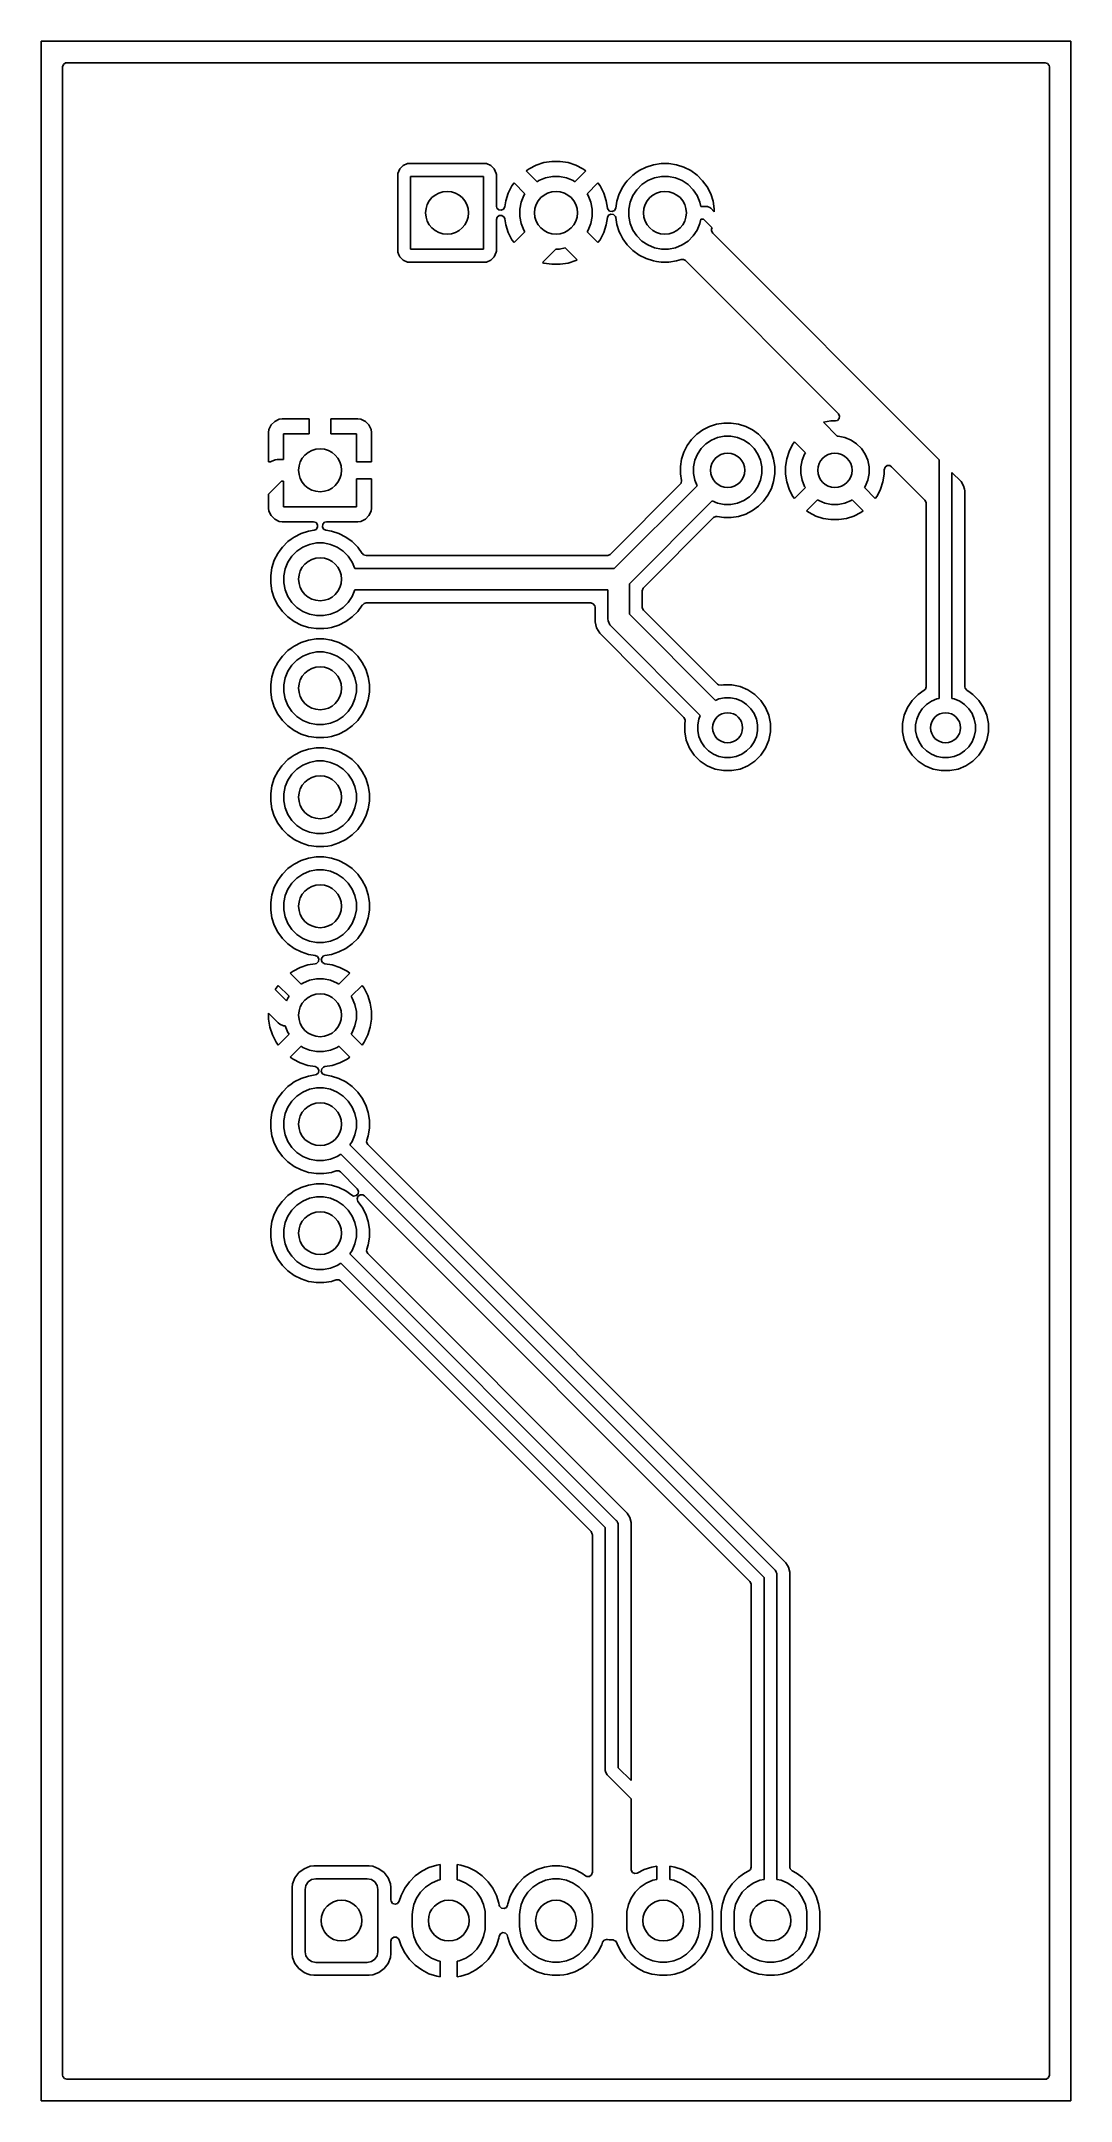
# Model space of a CAD drawing. Extents: x 0 to 24, y -48 to 0.
import ezdxf

# ---------------------------------------------------------------- set-up
doc = ezdxf.new("R2010")
doc.units = 0
doc.layers.add('BLACK', color=7, linetype='CONTINUOUS')
doc.layers.add('WHITE', color=7, linetype='CONTINUOUS')

msp = doc.modelspace()

# ---------------------------------------------------------------- linework, layer by layer
at = {"layer": 'BLACK', "linetype": 'CONTINUOUS'}
for p, q in [((0.5005, -0.5995), (0.519407, -0.541309)), ((0.5005, -3.10513), (0.5005, -0.5995)), ((0.519407, -0.541309), (0.568907, -0.505345)), ((0.568907, -0.505345), (0.5995, -0.5005)), ((0.5995, -0.5005), (23.4005, -0.5005)), ((23.4005, -0.5005), (23.458691, -0.519407)), ((23.458691, -0.519407), (23.494655, -0.568907)), ((23.494655, -0.568907), (23.4995, -0.5995)), ((23.4995, -0.5995), (23.4995, -47.4005)), ((8.540009, -2.852414), (8.437235, -2.897794)), ((8.565136, -2.849501), (8.540009, -2.852414)), ((8.565139, -2.8495), (8.565136, -2.849501)), ((10.354868, -2.8495), (8.565139, -2.8495)), ((10.379988, -2.852414), (10.354868, -2.8495)), ((10.37999, -2.852414), (10.379988, -2.852414)), ((10.379991, -2.852415), (10.37999, -2.852414)), ((10.482765, -2.897794), (10.379991, -2.852415)), ((11.719003, -2.829546), (11.539364, -2.887914)), ((11.905555, -2.8), (11.719003, -2.829546)), ((12.094445, -2.8), (11.905555, -2.8)), ((12.280996, -2.829546), (12.094445, -2.8)), ((12.460635, -2.887914), (12.280996, -2.829546)), ((14.270593, -2.877828), (14.098362, -2.933788)), ((14.449451, -2.8495), (14.270593, -2.877828)), ((14.449454, -2.8495), (14.449451, -2.8495)), ((14.630546, -2.8495), (14.449454, -2.8495)), ((14.630549, -2.8495), (14.630546, -2.8495)), ((14.809406, -2.877828), (14.630549, -2.8495)), ((14.981637, -2.933788), (14.809406, -2.877828)), ((0.5005, -9.116784), (0.5005, -3.10513)), ((8.312414, -3.080011), (8.3095, -3.10513)), ((8.3095, -3.10513), (8.3095, -4.89486)), ((8.357794, -2.977235), (8.312414, -3.080011)), ((8.437235, -2.897794), (8.357794, -2.977235)), ((8.61, -4.85), (8.61, -3.15)), ((8.61, -3.15), (10.31, -3.15)), ((10.31, -3.15), (10.31, -4.85)), ((10.562206, -2.977235), (10.482765, -2.897794)), ((10.607585, -3.080009), (10.562206, -2.977235)), ((10.610499, -3.105136), (10.607585, -3.080009)), ((10.610499, -3.105139), (10.610499, -3.105136)), ((10.610499, -3.844101), (10.610499, -3.105139)), ((11.021871, -3.304715), (10.973669, -3.371059)), ((11.276843, -3.559687), (11.021871, -3.304715)), ((11.371059, -2.973669), (11.304715, -3.021871)), ((11.304715, -3.021871), (11.559687, -3.276843)), ((11.371063, -2.973667), (11.371059, -2.973669)), ((11.539364, -2.887914), (11.371063, -2.973667)), ((11.559687, -3.276843), (11.599313, -3.250367)), ((11.599313, -3.250367), (11.753258, -3.186601)), ((11.753258, -3.186601), (11.916685, -3.154093)), ((11.916685, -3.154093), (12.083315, -3.154093)), ((12.083315, -3.154093), (12.246742, -3.186601)), ((12.246742, -3.186601), (12.400687, -3.250367)), ((12.400687, -3.250367), (12.44031, -3.276842)), ((12.44031, -3.276842), (12.695283, -3.021871)), ((12.628936, -2.973667), (12.460635, -2.887914)), ((12.628942, -2.973671), (12.628936, -2.973667)), ((12.695283, -3.021871), (12.628942, -2.973671)), ((12.978126, -3.304715), (12.723155, -3.559685)), ((12.978127, -3.304715), (12.978126, -3.304715)), ((13.026328, -3.371057), (12.978127, -3.304715)), ((13.623057, -3.304715), (13.556002, -3.397008)), ((13.662447, -3.250499), (13.623057, -3.304715)), ((13.790499, -3.122447), (13.662447, -3.250499)), ((13.863752, -3.069225), (13.790499, -3.122447)), ((13.937008, -3.016002), (13.863752, -3.069225)), ((13.882941, -3.460766), (14.000766, -3.342941)), ((14.098362, -2.933788), (13.937008, -3.016002)), ((14.000766, -3.342941), (14.139313, -3.250367)), ((14.139313, -3.250367), (14.293258, -3.186601)), ((14.293258, -3.186601), (14.456685, -3.154093)), ((14.456685, -3.154093), (14.623315, -3.154093)), ((14.623315, -3.154093), (14.786742, -3.186601)), ((14.786742, -3.186601), (14.940687, -3.250367)), ((14.940687, -3.250367), (15.079234, -3.342941)), ((15.142991, -3.016002), (14.981637, -2.933788)), ((15.079234, -3.342941), (15.197059, -3.460766)), ((15.142993, -3.016003), (15.142991, -3.016002)), ((15.142994, -3.016004), (15.142993, -3.016003)), ((15.289501, -3.122447), (15.142994, -3.016004)), ((15.417553, -3.250499), (15.289501, -3.122447)), ((15.523996, -3.397006), (15.417553, -3.250499)), ((10.829546, -3.719003), (10.80728, -3.859588)), ((10.887914, -3.539364), (10.829546, -3.719003)), ((10.973667, -3.371063), (10.887914, -3.539364)), ((10.973669, -3.371059), (10.973667, -3.371063)), ((11.154093, -3.916685), (11.186601, -3.753258)), ((11.186601, -3.753258), (11.250367, -3.599313)), ((11.250367, -3.599313), (11.276843, -3.559687)), ((12.723155, -3.559685), (12.749633, -3.599313)), ((12.749633, -3.599313), (12.813399, -3.753258)), ((12.813399, -3.753258), (12.845907, -3.916685)), ((13.026332, -3.371063), (13.026328, -3.371057)), ((13.112085, -3.539364), (13.026332, -3.371063)), ((13.170453, -3.719003), (13.112085, -3.539364)), ((13.197277, -3.888365), (13.170453, -3.719003)), ((13.417828, -3.730593), (13.392839, -3.888365)), ((13.473788, -3.558362), (13.417828, -3.730593)), ((13.556002, -3.397008), (13.473788, -3.558362)), ((13.694093, -3.916685), (13.726601, -3.753258)), ((13.726601, -3.753258), (13.790367, -3.599313)), ((13.790367, -3.599313), (13.882941, -3.460766)), ((15.197059, -3.460766), (15.289633, -3.599313)), ((15.289633, -3.599313), (15.353399, -3.753258)), ((15.353399, -3.753258), (15.372642, -3.85)), ((15.606211, -3.558361), (15.523996, -3.397006)), ((15.662171, -3.730591), (15.606211, -3.558361)), ((15.662171, -3.730593), (15.662171, -3.730591)), ((15.6905, -3.90945), (15.662171, -3.730593)), ((10.621289, -3.889046), (10.610499, -3.844101)), ((10.610499, -4.155898), (10.629406, -4.097709)), ((10.6105, -4.894865), (10.610499, -4.155898)), ((10.664554, -3.932311), (10.621289, -3.889046)), ((10.629406, -4.097709), (10.678906, -4.061745)), ((10.724986, -3.941882), (10.664554, -3.932311)), ((10.678906, -4.061745), (10.740092, -4.061745)), ((10.779502, -3.914105), (10.724986, -3.941882)), ((10.740092, -4.061745), (10.789592, -4.097709)), ((10.80728, -3.859588), (10.779502, -3.914105)), ((10.789592, -4.097709), (10.80728, -4.140413)), ((10.80728, -4.140413), (10.829546, -4.280996)), ((10.829546, -4.280996), (10.887914, -4.460635)), ((11.154093, -4.083315), (11.154093, -3.916685)), ((11.186601, -4.246742), (11.154093, -4.083315)), ((11.250367, -4.400687), (11.186601, -4.246742)), ((12.813399, -4.246742), (12.749633, -4.400687)), ((12.845907, -4.083315), (12.813399, -4.246742)), ((12.845907, -3.916685), (12.845907, -4.083315)), ((13.112085, -4.460635), (13.170453, -4.280996)), ((13.170453, -4.280996), (13.197277, -4.111634)), ((13.206848, -3.917823), (13.197277, -3.888365)), ((13.197277, -4.111634), (13.225054, -4.057118)), ((13.250113, -3.961087), (13.206848, -3.917823)), ((13.225054, -4.057118), (13.279571, -4.02934)), ((13.310545, -3.970659), (13.250113, -3.961087)), ((13.279571, -4.02934), (13.340003, -4.038911)), ((13.365061, -3.942882), (13.310545, -3.970659)), ((13.340003, -4.038911), (13.383267, -4.082176)), ((13.392839, -3.888365), (13.365061, -3.942882)), ((13.383267, -4.082176), (13.392839, -4.111634)), ((13.392839, -4.111634), (13.417828, -4.269406)), ((13.417828, -4.269406), (13.473788, -4.441637)), ((13.694093, -4.083315), (13.694093, -3.916685)), ((13.726601, -4.246742), (13.694093, -4.083315)), ((13.790367, -4.400687), (13.726601, -4.246742)), ((15.353399, -4.246742), (15.289633, -4.400687)), ((15.372642, -4.15), (15.353399, -4.246742)), ((15.372642, -3.85), (15.5, -3.85)), ((15.437868, -4.15), (15.372642, -4.15)), ((15.636447, -4.348579), (15.437868, -4.15)), ((15.5, -3.85), (15.529264, -3.852882)), ((15.529264, -3.852882), (15.545453, -3.859588)), ((15.545453, -3.859588), (15.583335, -3.875279)), ((15.583335, -3.875279), (15.606066, -3.893934)), ((15.606066, -3.893934), (15.6905, -3.978368)), ((15.6905, -3.978368), (15.6905, -3.90945)), ((10.887914, -4.460635), (10.973667, -4.628936)), ((10.973667, -4.628936), (10.973671, -4.628942)), ((10.973671, -4.628942), (11.021871, -4.695283)), ((11.021871, -4.695283), (11.276842, -4.44031)), ((11.276842, -4.44031), (11.250367, -4.400687)), ((12.749633, -4.400687), (12.723156, -4.440312)), ((12.723156, -4.440312), (12.978127, -4.695283)), ((12.978127, -4.695283), (13.02633, -4.628939)), ((13.02633, -4.628939), (13.112085, -4.460635)), ((13.473788, -4.441637), (13.503525, -4.5)), ((13.503525, -4.5), (13.556004, -4.602994)), ((13.556004, -4.602994), (13.662447, -4.749501)), ((13.662447, -4.749501), (13.790499, -4.877553)), ((13.882941, -4.539234), (13.790367, -4.400687)), ((14.000766, -4.657059), (13.882941, -4.539234)), ((14.139313, -4.749633), (14.000766, -4.657059)), ((14.293258, -4.813399), (14.139313, -4.749633)), ((14.940687, -4.749633), (14.786742, -4.813399)), ((15.079234, -4.657059), (14.940687, -4.749633)), ((15.197059, -4.539234), (15.079234, -4.657059)), ((15.289633, -4.400687), (15.197059, -4.539234)), ((15.624405, -4.420561), (15.628031, -4.374481)), ((15.652182, -4.475078), (15.624405, -4.420561)), ((15.628031, -4.374481), (15.636447, -4.348579)), ((20.93, -9.752896), (15.652182, -4.475078)), ((8.3095, -4.89486), (8.309501, -4.894863)), ((8.309501, -4.894863), (8.312414, -4.91999)), ((8.312414, -4.91999), (8.337756, -4.977385)), ((8.337756, -4.977385), (8.357794, -5.022765)), ((8.357794, -5.022765), (8.437235, -5.102206)), ((8.437235, -5.102206), (8.540009, -5.147585)), ((8.540009, -5.147585), (8.565135, -5.1505)), ((8.565135, -5.1505), (10.354864, -5.150499)), ((10.31, -4.85), (8.61, -4.85)), ((10.354864, -5.150499), (10.379991, -5.147585)), ((10.379991, -5.147585), (10.482765, -5.102206)), ((10.482765, -5.102206), (10.562206, -5.022765)), ((10.562206, -5.022765), (10.607585, -4.919991)), ((10.607585, -4.919991), (10.6105, -4.894865)), ((11.995147, -4.845907), (11.68247, -5.158583)), ((11.68247, -5.158583), (11.719003, -5.170453)), ((11.719003, -5.170453), (11.905555, -5.2)), ((11.905555, -5.2), (12.094445, -5.2)), ((12.083315, -4.845907), (11.995147, -4.845907)), ((12.215966, -4.81952), (12.083315, -4.845907)), ((12.094445, -5.2), (12.280996, -5.170453)), ((12.492364, -5.095918), (12.215966, -4.81952)), ((12.280996, -5.170453), (12.460635, -5.112085)), ((12.460635, -5.112085), (12.492364, -5.095918)), ((13.790499, -4.877553), (13.937006, -4.983996)), ((13.937006, -4.983996), (14.098361, -5.066211)), ((14.098361, -5.066211), (14.270591, -5.122171)), ((14.270591, -5.122171), (14.342136, -5.133502)), ((14.456685, -4.845907), (14.293258, -4.813399)), ((14.342136, -5.133502), (14.449451, -5.1505)), ((14.449451, -5.1505), (14.449454, -5.1505)), ((14.449454, -5.1505), (14.630549, -5.1505)), ((14.623315, -4.845907), (14.456685, -4.845907)), ((14.786742, -4.813399), (14.623315, -4.845907)), ((14.630549, -5.1505), (14.809404, -5.122172)), ((14.809404, -5.122172), (14.809405, -5.122171)), ((14.809405, -5.122171), (14.809409, -5.122171)), ((14.809409, -5.122171), (14.914482, -5.088031)), ((14.914482, -5.088031), (14.975667, -5.088031)), ((14.975667, -5.088031), (15.015078, -5.112182)), ((15.015078, -5.112182), (18.583893, -8.680996)), ((0.5005, -14.98945), (0.5005, -9.116784)), ((5.309912, -9.048751), (5.3, -9.116784)), ((5.3, -9.116784), (5.3, -9.799999)), ((5.361213, -8.943812), (5.309912, -9.048751)), ((5.443811, -8.861214), (5.361213, -8.943812)), ((5.548749, -8.809912), (5.443811, -8.861214)), ((5.616783, -8.800001), (5.548749, -8.809912)), ((5.616786, -8.8), (5.616783, -8.800001)), ((6.25, -8.8), (5.616786, -8.8)), ((6.25, -9.15), (6.25, -8.8)), ((7.383216, -8.8), (6.75, -8.8)), ((6.75, -8.8), (6.75, -9.15)), ((7.451248, -8.809912), (7.383216, -8.8)), ((7.556187, -8.861213), (7.451248, -8.809912)), ((7.638785, -8.943811), (7.556187, -8.861213)), ((7.690087, -9.048749), (7.638785, -8.943811)), ((7.699998, -9.116783), (7.690087, -9.048749)), ((7.699999, -9.116786), (7.699998, -9.116783)), ((7.699999, -9.799999), (7.699999, -9.116786)), ((15.423214, -9.058766), (15.283073, -9.160585)), ((15.577558, -8.980125), (15.423214, -9.058766)), ((15.577561, -8.980123), (15.577558, -8.980125)), ((15.742293, -8.926598), (15.577561, -8.980123)), ((15.742297, -8.926597), (15.742293, -8.926598)), ((15.913386, -8.8995), (15.742297, -8.926597)), ((15.913389, -8.8995), (15.913386, -8.8995)), ((16.086611, -8.8995), (15.913389, -8.8995)), ((16.086614, -8.8995), (16.086611, -8.8995)), ((16.257702, -8.926597), (16.086614, -8.8995)), ((16.257706, -8.926598), (16.257702, -8.926597)), ((16.422438, -8.980123), (16.257706, -8.926598)), ((16.422441, -8.980125), (16.422438, -8.980123)), ((16.576785, -9.058766), (16.422441, -8.980125)), ((16.576787, -9.058767), (16.576785, -9.058766)), ((16.576788, -9.058768), (16.576787, -9.058767)), ((16.716928, -9.160586), (16.576788, -9.058768)), ((18.40949, -8.85), (18.231711, -8.878157)), ((18.231711, -8.878157), (18.557406, -9.203852)), ((18.513889, -8.85), (18.40949, -8.85)), ((18.558834, -8.83921), (18.513889, -8.85)), ((18.602099, -8.795945), (18.558834, -8.83921)), ((18.583893, -8.680996), (18.61167, -8.735513)), ((18.61167, -8.735513), (18.602099, -8.795945)), ((5.65, -9.75), (5.65, -9.15)), ((5.65, -9.15), (6.25, -9.15)), ((6.75, -9.15), (7.35, -9.15)), ((7.35, -9.15), (7.35, -9.8)), ((14.980123, -9.577561), (14.926598, -9.742293)), ((14.980125, -9.577558), (14.980123, -9.577561)), ((15.058766, -9.423214), (14.980125, -9.577558)), ((15.160585, -9.283073), (15.058766, -9.423214)), ((15.283073, -9.160585), (15.160585, -9.283073)), ((15.294463, -9.622883), (15.381592, -9.492485)), ((15.381592, -9.492485), (15.492485, -9.381592)), ((15.492485, -9.381592), (15.622883, -9.294463)), ((15.622883, -9.294463), (15.767772, -9.234448)), ((15.767772, -9.234448), (15.921586, -9.203852)), ((15.921586, -9.203852), (16.078414, -9.203852)), ((16.078414, -9.203852), (16.232228, -9.234448)), ((16.232228, -9.234448), (16.377117, -9.294463)), ((16.377117, -9.294463), (16.507515, -9.381592)), ((16.507515, -9.381592), (16.618408, -9.492485)), ((16.618408, -9.492485), (16.705537, -9.622883)), ((16.839414, -9.283072), (16.716928, -9.160586)), ((16.941232, -9.423212), (16.839414, -9.283072)), ((17.019873, -9.577555), (16.941232, -9.423212)), ((17.019873, -9.577557), (17.019873, -9.577555)), ((17.019874, -9.577558), (17.019873, -9.577557)), ((17.019876, -9.577561), (17.019874, -9.577558)), ((17.073401, -9.742293), (17.019876, -9.577561)), ((17.43425, -9.558559), (17.378316, -9.73071)), ((17.516432, -9.397267), (17.43425, -9.558559)), ((17.557667, -9.34051), (17.516432, -9.397267)), ((17.812718, -9.595561), (17.557667, -9.34051)), ((17.794463, -9.622883), (17.812718, -9.595561)), ((18.557406, -9.203852), (18.578414, -9.203852)), ((18.578414, -9.203852), (18.732228, -9.234448)), ((18.732228, -9.234448), (18.877117, -9.294463)), ((18.877117, -9.294463), (19.007515, -9.381592)), ((19.007515, -9.381592), (19.118408, -9.492485)), ((19.118408, -9.492485), (19.205537, -9.622883)), ((5.3, -9.799999), (5.300001, -9.8)), ((5.300001, -9.8), (5.351522, -9.8)), ((5.351522, -9.8), (5.361102, -9.792137)), ((5.361102, -9.792137), (5.361107, -9.792133)), ((5.361107, -9.792133), (5.451227, -9.754804)), ((5.451227, -9.754804), (5.5, -9.75)), ((5.5, -9.75), (5.65, -9.75)), ((7.35, -9.8), (7.699998, -9.8)), ((7.699998, -9.8), (7.699999, -9.799999)), ((14.899501, -9.913378), (14.8995, -9.913384)), ((14.8995, -9.913384), (14.8995, -10.086614)), ((14.926597, -9.742297), (14.899501, -9.913378)), ((14.926598, -9.742293), (14.926597, -9.742297)), ((15.203852, -9.921586), (15.234448, -9.767772)), ((15.203852, -10.078414), (15.203852, -9.921586)), ((15.234448, -10.232228), (15.203852, -10.078414)), ((15.234448, -9.767772), (15.294463, -9.622883)), ((16.705537, -9.622883), (16.765552, -9.767772)), ((16.765552, -9.767772), (16.796148, -9.921586)), ((16.796148, -10.078414), (16.765552, -10.232228)), ((16.796148, -9.921586), (16.796148, -10.078414)), ((17.073402, -9.742297), (17.073401, -9.742293)), ((17.1005, -9.913385), (17.073402, -9.742297)), ((17.1005, -10.086614), (17.1005, -9.913385)), ((17.378316, -9.73071), (17.35, -9.909489)), ((17.35, -9.909489), (17.35, -10.09051)), ((17.703852, -9.921586), (17.734448, -9.767772)), ((17.703852, -10.078414), (17.703852, -9.921586)), ((17.734448, -10.232228), (17.703852, -10.078414)), ((17.734448, -9.767772), (17.794463, -9.622883)), ((19.205537, -9.622883), (19.265552, -9.767772)), ((19.265552, -9.767772), (19.296148, -9.921586)), ((19.296148, -10.078414), (19.265552, -10.232228)), ((19.296148, -9.921586), (19.296148, -10.078414)), ((19.65, -9.986111), (19.668907, -9.92792)), ((19.65, -10.09051), (19.65, -9.986111)), ((19.668907, -9.92792), (19.718407, -9.891956)), ((19.718407, -9.891956), (19.779593, -9.891956)), ((19.779593, -9.891956), (19.819004, -9.916107)), ((19.819004, -9.916107), (20.600504, -10.697607)), ((20.93, -15.31956), (20.93, -9.752896)), ((21.44049, -10.263386), (21.23, -10.052896)), ((21.23, -10.052896), (21.23, -15.31956)), ((5.603553, -10.25), (5.300001, -10.553552)), ((5.300001, -10.553552), (5.300001, -10.883216)), ((5.65, -10.25), (5.603553, -10.25)), ((5.65, -10.85), (5.65, -10.25)), ((7.699999, -10.2), (7.35, -10.2)), ((7.35, -10.2), (7.35, -10.85)), ((7.7, -10.200001), (7.699999, -10.2)), ((7.7, -10.883215), (7.7, -10.200001)), ((14.896012, -10.325461), (13.260971, -11.960504)), ((13.356446, -12.29), (15.287101, -10.359345)), ((14.914218, -10.300402), (14.896012, -10.325461)), ((14.8995, -10.086614), (14.923789, -10.23997)), ((14.923789, -10.23997), (14.914218, -10.300402)), ((15.287101, -10.359345), (15.234448, -10.232228)), ((16.618408, -10.507515), (16.507515, -10.618408)), ((16.705537, -10.377117), (16.618408, -10.507515)), ((16.765552, -10.232228), (16.705537, -10.377117)), ((16.941232, -10.576788), (17.019873, -10.422445)), ((17.019873, -10.422445), (17.019874, -10.42244)), ((17.019874, -10.42244), (17.019876, -10.422438)), ((17.019876, -10.422438), (17.073401, -10.257706)), ((17.073401, -10.257706), (17.073402, -10.257702)), ((17.073402, -10.257702), (17.1005, -10.086614)), ((17.35, -10.09051), (17.378316, -10.269289)), ((17.378316, -10.269289), (17.43425, -10.44144)), ((17.43425, -10.44144), (17.51643, -10.602728)), ((17.557667, -10.659488), (17.812717, -10.404436)), ((17.794463, -10.377117), (17.734448, -10.232228)), ((17.812717, -10.404436), (17.794463, -10.377117)), ((19.205537, -10.377117), (19.187281, -10.404439)), ((19.187281, -10.404439), (19.44233, -10.659488)), ((19.265552, -10.232228), (19.205537, -10.377117)), ((19.483569, -10.602728), (19.565749, -10.44144)), ((19.565749, -10.44144), (19.621683, -10.269289)), ((19.621683, -10.269289), (19.65, -10.09051)), ((21.499799, -10.366113), (21.44049, -10.263386)), ((21.499799, -10.366114), (21.499799, -10.366113)), ((21.519982, -10.44144), (21.499799, -10.366114)), ((21.5305, -10.480692), (21.519982, -10.44144)), ((21.5305, -15.044806), (21.5305, -10.480692)), ((5.300001, -10.883216), (5.309912, -10.95125)), ((5.309912, -10.95125), (5.361214, -11.056188)), ((7.35, -10.85), (5.65, -10.85)), ((7.638786, -11.056187), (7.690087, -10.951248)), ((7.690087, -10.951248), (7.7, -10.883215)), ((15.640654, -10.712898), (13.71, -12.643553)), ((15.767772, -10.765552), (15.640654, -10.712898)), ((15.921586, -10.796148), (15.767772, -10.765552)), ((16.078414, -10.796148), (15.921586, -10.796148)), ((16.232228, -10.765552), (16.078414, -10.796148)), ((16.377117, -10.705537), (16.232228, -10.765552)), ((16.257706, -11.073401), (16.422438, -11.019876)), ((16.507515, -10.618408), (16.377117, -10.705537)), ((16.422438, -11.019876), (16.42244, -11.019874)), ((16.42244, -11.019874), (16.422445, -11.019873)), ((16.422445, -11.019873), (16.576788, -10.941232)), ((16.576788, -10.941232), (16.716928, -10.839414)), ((16.716928, -10.839414), (16.839414, -10.716928)), ((16.839414, -10.716928), (16.941232, -10.576788)), ((17.51643, -10.602728), (17.557667, -10.659488)), ((18.09556, -10.68728), (17.840511, -10.94233)), ((17.840511, -10.94233), (17.897275, -10.983571)), ((17.897275, -10.983571), (18.058559, -11.065749)), ((18.122883, -10.705537), (18.09556, -10.68728)), ((18.267772, -10.765552), (18.122883, -10.705537)), ((18.421586, -10.796148), (18.267772, -10.765552)), ((18.578414, -10.796148), (18.421586, -10.796148)), ((18.732228, -10.765552), (18.578414, -10.796148)), ((18.877117, -10.705537), (18.732228, -10.765552)), ((18.904438, -10.687281), (18.877117, -10.705537)), ((19.159487, -10.94233), (18.904438, -10.687281)), ((18.94144, -11.065749), (19.102728, -10.983569)), ((19.102728, -10.983569), (19.159487, -10.94233)), ((19.44233, -10.659488), (19.483569, -10.602728)), ((20.600504, -10.697607), (20.628281, -10.752124)), ((20.628281, -10.752124), (20.6295, -10.767611)), ((20.6295, -10.767611), (20.6295, -15.044806)), ((5.361214, -11.056188), (5.443812, -11.138786)), ((5.443812, -11.138786), (5.548751, -11.190087)), ((5.548751, -11.190087), (5.616784, -11.199999)), ((5.616784, -11.199999), (6.347995, -11.199999)), ((6.058362, -11.473788), (5.897008, -11.556002)), ((6.230593, -11.417828), (6.058362, -11.473788)), ((6.363482, -11.39678), (6.230593, -11.417828)), ((6.347995, -11.199999), (6.406186, -11.218906)), ((6.406186, -11.379092), (6.363482, -11.39678)), ((6.406186, -11.218906), (6.44215, -11.268406)), ((6.44215, -11.329592), (6.406186, -11.379092)), ((6.44215, -11.268406), (6.44215, -11.329592)), ((6.554222, -11.314486), (6.563793, -11.254054)), ((6.581999, -11.369002), (6.554222, -11.314486)), ((6.563793, -11.254054), (6.607058, -11.210789)), ((6.636516, -11.39678), (6.581999, -11.369002)), ((6.607058, -11.210789), (6.652003, -11.199999)), ((6.769406, -11.417828), (6.636516, -11.39678)), ((6.652003, -11.199999), (7.383213, -11.199999)), ((6.941637, -11.473788), (6.769406, -11.417828)), ((7.102991, -11.556002), (6.941637, -11.473788)), ((7.383213, -11.199999), (7.383216, -11.199998)), ((7.383216, -11.199998), (7.45125, -11.190087)), ((7.45125, -11.190087), (7.556188, -11.138785)), ((7.556188, -11.138785), (7.638786, -11.056187)), ((14.03949, -12.739034), (15.674538, -11.103985)), ((15.674538, -11.103985), (15.729053, -11.07621)), ((15.729053, -11.07621), (15.760027, -11.07621)), ((15.760027, -11.07621), (15.913386, -11.1005)), ((15.913386, -11.1005), (15.913389, -11.1005)), ((15.913389, -11.1005), (16.086614, -11.1005)), ((16.086614, -11.1005), (16.257702, -11.073402)), ((16.257702, -11.073402), (16.257706, -11.073401)), ((18.058559, -11.065749), (18.23071, -11.121683)), ((18.23071, -11.121683), (18.40949, -11.15)), ((18.40949, -11.15), (18.59051, -11.15)), ((18.59051, -11.15), (18.769289, -11.121683)), ((18.769289, -11.121683), (18.94144, -11.065749)), ((5.516002, -11.937008), (5.433788, -12.098362)), ((5.569225, -11.863752), (5.516002, -11.937008)), ((5.622447, -11.790499), (5.569225, -11.863752)), ((5.750499, -11.662447), (5.622447, -11.790499)), ((5.823752, -11.609225), (5.750499, -11.662447)), ((5.897008, -11.556002), (5.823752, -11.609225)), ((5.842941, -12.000766), (5.960766, -11.882941)), ((5.960766, -11.882941), (6.099313, -11.790367)), ((6.099313, -11.790367), (6.253258, -11.726601)), ((6.253258, -11.726601), (6.416685, -11.694093)), ((6.416685, -11.694093), (6.583315, -11.694093)), ((6.583315, -11.694093), (6.746742, -11.726601)), ((6.746742, -11.726601), (6.900687, -11.790367)), ((6.900687, -11.790367), (7.039234, -11.882941)), ((7.039234, -11.882941), (7.157059, -12.000766)), ((7.102993, -11.556003), (7.102991, -11.556002)), ((7.102994, -11.556004), (7.102993, -11.556003)), ((7.249501, -11.662447), (7.102994, -11.556004)), ((7.377553, -11.790499), (7.249501, -11.662447)), ((7.483996, -11.937006), (7.377553, -11.790499)), ((7.483998, -11.937009), (7.483996, -11.937006)), ((7.48603, -11.940325), (7.483998, -11.937009)), ((7.486906, -11.939787), (7.48603, -11.940325)), ((7.51322, -11.970593), (7.486906, -11.939787)), ((7.571411, -11.9895), (7.51322, -11.970593)), ((13.190967, -11.9895), (7.571411, -11.9895)), ((13.206454, -11.988281), (13.190967, -11.9895)), ((13.260971, -11.960504), (13.206454, -11.988281)), ((5.377828, -12.270593), (5.3495, -12.44945)), ((5.3495, -12.44945), (5.3495, -12.630549)), ((5.433788, -12.098362), (5.377828, -12.270593)), ((5.654093, -12.456685), (5.686601, -12.293258)), ((5.654093, -12.623315), (5.654093, -12.456685)), ((5.686601, -12.293258), (5.750367, -12.139313)), ((5.750367, -12.139313), (5.842941, -12.000766)), ((7.157059, -12.000766), (7.249633, -12.139313)), ((7.249633, -12.139313), (7.312049, -12.29)), ((7.312049, -12.29), (13.356446, -12.29)), ((5.3495, -12.630549), (5.377828, -12.809406)), ((5.377828, -12.809406), (5.433788, -12.981637)), ((5.686601, -12.786742), (5.654093, -12.623315)), ((5.750367, -12.940687), (5.686601, -12.786742)), ((5.842941, -13.079234), (5.750367, -12.940687)), ((7.249633, -12.940687), (7.157059, -13.079234)), ((7.312049, -12.79), (7.249633, -12.940687)), ((13.21, -12.79), (7.312049, -12.79)), ((13.21, -13.46), (13.21, -12.79)), ((13.71, -12.643553), (13.71, -13.356446)), ((14.0105, -12.809032), (14.029407, -12.750841)), ((14.0105, -13.190967), (14.0105, -12.809032)), ((14.029407, -12.750841), (14.03949, -12.739034)), ((5.433788, -12.981637), (5.516001, -13.14299)), ((5.516001, -13.14299), (5.516004, -13.142994)), ((5.516004, -13.142994), (5.622447, -13.289501)), ((5.622447, -13.289501), (5.750499, -13.417553)), ((5.750499, -13.417553), (5.897006, -13.523996)), ((5.960766, -13.197059), (5.842941, -13.079234)), ((6.099313, -13.289633), (5.960766, -13.197059)), ((6.253258, -13.353399), (6.099313, -13.289633)), ((6.416685, -13.385907), (6.253258, -13.353399)), ((6.583315, -13.385907), (6.416685, -13.385907)), ((6.746742, -13.353399), (6.583315, -13.385907)), ((6.900687, -13.289633), (6.746742, -13.353399)), ((7.039234, -13.197059), (6.900687, -13.289633)), ((7.157059, -13.079234), (7.039234, -13.197059)), ((7.102994, -13.523996), (7.249501, -13.417553)), ((7.249501, -13.417553), (7.377553, -13.289501)), ((7.377553, -13.289501), (7.483996, -13.142994)), ((7.483996, -13.142994), (7.483998, -13.142989)), ((7.483998, -13.142989), (7.48603, -13.139675)), ((7.48603, -13.139675), (7.487298, -13.140452)), ((7.487298, -13.140452), (7.526479, -13.101284)), ((7.526479, -13.101284), (7.571411, -13.0905)), ((7.571411, -13.0905), (12.8105, -13.0905)), ((12.8105, -13.0905), (12.868691, -13.109407)), ((12.868691, -13.109407), (12.904655, -13.158907)), ((12.904655, -13.158907), (12.9095, -13.1895)), ((12.9095, -13.1895), (12.9095, -13.387526)), ((12.9095, -13.387526), (12.9095, -13.532474)), ((13.71, -13.356446), (15.716822, -15.363269)), ((14.011719, -13.206454), (14.0105, -13.190967)), ((14.039496, -13.260971), (14.011719, -13.206454)), ((15.761086, -14.982561), (14.039496, -13.260971)), ((5.897006, -13.523996), (6.058361, -13.606211)), ((6.058361, -13.606211), (6.230591, -13.662171)), ((6.230591, -13.662171), (6.295705, -13.672484)), ((6.295705, -13.672484), (6.409451, -13.6905)), ((6.409451, -13.6905), (6.409454, -13.6905)), ((6.409454, -13.6905), (6.590549, -13.6905)), ((6.590549, -13.6905), (6.679977, -13.676335)), ((6.679977, -13.676335), (6.769409, -13.662171)), ((6.769409, -13.662171), (6.941639, -13.606211)), ((6.941639, -13.606211), (7.102994, -13.523996)), ((12.9095, -13.532474), (12.947016, -13.672485)), ((12.947016, -13.672485), (13.01949, -13.798015)), ((13.01949, -13.798015), (14.032066, -14.810591)), ((13.214804, -13.508773), (13.21, -13.46)), ((13.252133, -13.598893), (13.214804, -13.508773)), ((13.252137, -13.598897), (13.252133, -13.598893)), ((13.283223, -13.636777), (13.252137, -13.598897)), ((15.363269, -15.716822), (13.283223, -13.636777)), ((5.622447, -14.330499), (5.569225, -14.403752)), ((5.750499, -14.202447), (5.622447, -14.330499)), ((5.823752, -14.149225), (5.750499, -14.202447)), ((5.897008, -14.096002), (5.823752, -14.149225)), ((6.058362, -14.013788), (5.897008, -14.096002)), ((5.960766, -14.422941), (6.099313, -14.330367)), ((6.230593, -13.957828), (6.058362, -14.013788)), ((6.099313, -14.330367), (6.253258, -14.266601)), ((6.409451, -13.9295), (6.230593, -13.957828)), ((6.253258, -14.266601), (6.416685, -14.234093)), ((6.409454, -13.9295), (6.409451, -13.9295)), ((6.590546, -13.9295), (6.409454, -13.9295)), ((6.416685, -14.234093), (6.583315, -14.234093)), ((6.583315, -14.234093), (6.746742, -14.266601)), ((6.590549, -13.9295), (6.590546, -13.9295)), ((6.769406, -13.957828), (6.590549, -13.9295)), ((6.746742, -14.266601), (6.900687, -14.330367)), ((6.941637, -14.013788), (6.769406, -13.957828)), ((6.900687, -14.330367), (7.039234, -14.422941)), ((7.102991, -14.096002), (6.941637, -14.013788)), ((7.102993, -14.096003), (7.102991, -14.096002)), ((7.102994, -14.096004), (7.102993, -14.096003)), ((7.249501, -14.202447), (7.102994, -14.096004)), ((7.377553, -14.330499), (7.249501, -14.202447)), ((7.483996, -14.477006), (7.377553, -14.330499)), ((5.377828, -14.810593), (5.3495, -14.98945)), ((5.433788, -14.638362), (5.377828, -14.810593)), ((5.516002, -14.477008), (5.433788, -14.638362)), ((5.569225, -14.403752), (5.516002, -14.477008)), ((5.654093, -14.996685), (5.686601, -14.833258)), ((5.686601, -14.833258), (5.750367, -14.679313)), ((5.750367, -14.679313), (5.842941, -14.540766)), ((5.842941, -14.540766), (5.960766, -14.422941)), ((7.039234, -14.422941), (7.157059, -14.540766)), ((7.157059, -14.540766), (7.249633, -14.679313)), ((7.249633, -14.679313), (7.313399, -14.833258)), ((7.313399, -14.833258), (7.345907, -14.996685)), ((7.566211, -14.638361), (7.483996, -14.477006)), ((7.622171, -14.810591), (7.566211, -14.638361)), ((7.622171, -14.810593), (7.622171, -14.810591)), ((7.6505, -14.98945), (7.622171, -14.810593)), ((14.032066, -14.810591), (14.982561, -15.761086)), ((0.5005, -17.52945), (0.5005, -14.98945)), ((5.3495, -14.98945), (5.3495, -15.170549)), ((5.3495, -15.170549), (5.377828, -15.349406)), ((5.377828, -15.349406), (5.381989, -15.362214)), ((5.654093, -15.163315), (5.654093, -14.996685)), ((5.686601, -15.326742), (5.654093, -15.163315)), ((5.750367, -15.480687), (5.686601, -15.326742)), ((7.313399, -15.326742), (7.249633, -15.480687)), ((7.345907, -15.163315), (7.313399, -15.326742)), ((7.345907, -14.996685), (7.345907, -15.163315)), ((7.566211, -15.521639), (7.622171, -15.349409)), ((7.622171, -15.349409), (7.6505, -15.170546)), ((7.6505, -14.989454), (7.6505, -14.98945)), ((7.6505, -15.170546), (7.6505, -14.989454)), ((15.716822, -15.363269), (15.796801, -15.330142)), ((15.789642, -15.002463), (15.761086, -14.982561)), ((15.850403, -15.009655), (15.789642, -15.002463)), ((15.796801, -15.330142), (15.931388, -15.303371)), ((15.901453, -14.9995), (15.850403, -15.009655)), ((15.901459, -14.9995), (15.901453, -14.9995)), ((16.098541, -14.9995), (15.901459, -14.9995)), ((15.931388, -15.303371), (16.068612, -15.303371)), ((16.068612, -15.303371), (16.203199, -15.330142)), ((16.098543, -14.9995), (16.098541, -14.9995)), ((16.291835, -15.037949), (16.098543, -14.9995)), ((16.203199, -15.330142), (16.329978, -15.382655)), ((16.473913, -15.113367), (16.291835, -15.037949)), ((16.473915, -15.113368), (16.473913, -15.113367)), ((16.637782, -15.222861), (16.473914, -15.113368)), ((16.473914, -15.113368), (16.473915, -15.113368)), ((16.777139, -15.362218), (16.637782, -15.222861)), ((20.442214, -15.222864), (20.302864, -15.362214)), ((20.442218, -15.222861), (20.442214, -15.222864)), ((20.585502, -15.127121), (20.442218, -15.222861)), ((20.610593, -15.102997), (20.585502, -15.127121)), ((20.6295, -15.044806), (20.610593, -15.102997)), ((20.750022, -15.382655), (20.876801, -15.330142)), ((20.876801, -15.330142), (20.93, -15.31956)), ((21.23, -15.31956), (21.283199, -15.330142)), ((21.283199, -15.330142), (21.409978, -15.382655)), ((21.536619, -15.079071), (21.5305, -15.044806)), ((21.574498, -15.127121), (21.536619, -15.079071)), ((21.651529, -15.178592), (21.574498, -15.127121)), ((21.717782, -15.222861), (21.651529, -15.178592)), ((21.857139, -15.362218), (21.717782, -15.222861)), ((5.381989, -15.362214), (5.433789, -15.521639)), ((5.433789, -15.521639), (5.516004, -15.682994)), ((5.516004, -15.682994), (5.622447, -15.829501)), ((5.622447, -15.829501), (5.750499, -15.957553)), ((5.842941, -15.619234), (5.750367, -15.480687)), ((5.960766, -15.737059), (5.842941, -15.619234)), ((6.099313, -15.829633), (5.960766, -15.737059)), ((6.253258, -15.893399), (6.099313, -15.829633)), ((6.900687, -15.829633), (6.746742, -15.893399)), ((7.039234, -15.737059), (6.900687, -15.829633)), ((7.157059, -15.619234), (7.039234, -15.737059)), ((7.249633, -15.480687), (7.157059, -15.619234)), ((7.249501, -15.957553), (7.377553, -15.829501)), ((7.377553, -15.829501), (7.483996, -15.682994)), ((7.483996, -15.682994), (7.566211, -15.521639)), ((14.982561, -15.761086), (15.010338, -15.815603)), ((15.010338, -15.815603), (15.009655, -15.850403)), ((15.303371, -15.931388), (15.330142, -15.796801)), ((15.330142, -15.796801), (15.363269, -15.716822)), ((16.329978, -15.382655), (16.444075, -15.458893)), ((16.444075, -15.458893), (16.541107, -15.555925)), ((16.541107, -15.555925), (16.617345, -15.670022)), ((16.617345, -15.670022), (16.669858, -15.796801)), ((16.669858, -15.796801), (16.696629, -15.931388)), ((16.886632, -15.526086), (16.777139, -15.362218)), ((16.962051, -15.708165), (16.886632, -15.526086)), ((17.0005, -15.901459), (16.962051, -15.708165)), ((20.117949, -15.708165), (20.0795, -15.901456)), ((20.193367, -15.526086), (20.117949, -15.708163)), ((20.117949, -15.708163), (20.117949, -15.708165)), ((20.302861, -15.362218), (20.193367, -15.526086)), ((20.302864, -15.362214), (20.302861, -15.362218)), ((20.383371, -15.931388), (20.410142, -15.796801)), ((20.410142, -15.796801), (20.462655, -15.670022)), ((20.462655, -15.670022), (20.538893, -15.555925)), ((20.538893, -15.555925), (20.635925, -15.458893)), ((20.635925, -15.458893), (20.750022, -15.382655)), ((21.409978, -15.382655), (21.524075, -15.458893)), ((21.524075, -15.458893), (21.621107, -15.555925)), ((21.621107, -15.555925), (21.697345, -15.670022)), ((21.697345, -15.670022), (21.749858, -15.796801)), ((21.749858, -15.796801), (21.776629, -15.931388)), ((21.966632, -15.526086), (21.857139, -15.362218)), ((22.042051, -15.708165), (21.966632, -15.526086)), ((22.0805, -15.901459), (22.042051, -15.708165)), ((5.750499, -15.957553), (5.897006, -16.063996)), ((5.897006, -16.063996), (6.058361, -16.146211)), ((6.058361, -16.146211), (6.230591, -16.202171)), ((6.230591, -16.202171), (6.302136, -16.213502)), ((6.416685, -15.925907), (6.253258, -15.893399)), ((6.302136, -16.213502), (6.409451, -16.2305)), ((6.409451, -16.2305), (6.409454, -16.2305)), ((6.409454, -16.2305), (6.590549, -16.2305)), ((6.583315, -15.925907), (6.416685, -15.925907)), ((6.746742, -15.893399), (6.583315, -15.925907)), ((6.590549, -16.2305), (6.679977, -16.216335)), ((6.679977, -16.216335), (6.769409, -16.202171)), ((6.769409, -16.202171), (6.941639, -16.146211)), ((6.941639, -16.146211), (7.102994, -16.063996)), ((7.102994, -16.063996), (7.249501, -15.957553)), ((15.009655, -15.850403), (14.9995, -15.901453)), ((14.9995, -15.901453), (14.9995, -16.098543)), ((14.9995, -16.098543), (15.037949, -16.291834)), ((15.037949, -16.291834), (15.037949, -16.291836)), ((15.037949, -16.291836), (15.113367, -16.473913)), ((15.303371, -16.068612), (15.303371, -15.931388)), ((15.330142, -16.203199), (15.303371, -16.068612)), ((15.382655, -16.329978), (15.330142, -16.203199)), ((16.669858, -16.203199), (16.617345, -16.329978)), ((16.696629, -16.068612), (16.669858, -16.203199)), ((16.696629, -15.931388), (16.696629, -16.068612)), ((16.886632, -16.473914), (16.962051, -16.291835)), ((16.962051, -16.291835), (17.0005, -16.098541)), ((17.0005, -16.098541), (17.0005, -15.901459)), ((20.0795, -15.901456), (20.0795, -16.098543)), ((20.0795, -16.098543), (20.117949, -16.291834)), ((20.117949, -16.291834), (20.117949, -16.291836)), ((20.117949, -16.291836), (20.193367, -16.473913)), ((20.383371, -16.068612), (20.383371, -15.931388)), ((20.410142, -16.203199), (20.383371, -16.068612)), ((20.462655, -16.329978), (20.410142, -16.203199)), ((21.749858, -16.203199), (21.697345, -16.329978)), ((21.776629, -16.068612), (21.749858, -16.203199)), ((21.776629, -15.931388), (21.776629, -16.068612)), ((21.966632, -16.473914), (22.042051, -16.291835)), ((22.042051, -16.291835), (22.0805, -16.098541)), ((22.0805, -16.098541), (22.0805, -15.901459)), ((5.750499, -16.742447), (5.622447, -16.870499)), ((5.823752, -16.689225), (5.750499, -16.742447)), ((5.897008, -16.636002), (5.823752, -16.689225)), ((6.058362, -16.553788), (5.897008, -16.636002)), ((6.230593, -16.497828), (6.058362, -16.553788)), ((6.409451, -16.4695), (6.230593, -16.497828)), ((6.253258, -16.806601), (6.416685, -16.774093)), ((6.409454, -16.4695), (6.409451, -16.4695)), ((6.590546, -16.4695), (6.409454, -16.4695)), ((6.416685, -16.774093), (6.583315, -16.774093)), ((6.583315, -16.774093), (6.746742, -16.806601)), ((6.590549, -16.4695), (6.590546, -16.4695)), ((6.769406, -16.497828), (6.590549, -16.4695)), ((6.941637, -16.553788), (6.769406, -16.497828)), ((7.102991, -16.636002), (6.941637, -16.553788)), ((7.102993, -16.636003), (7.102991, -16.636002)), ((7.102994, -16.636004), (7.102993, -16.636003)), ((7.249501, -16.742447), (7.102994, -16.636004)), ((7.377553, -16.870499), (7.249501, -16.742447)), ((15.113367, -16.473913), (15.113368, -16.473914)), ((15.113368, -16.473914), (15.222861, -16.637782)), ((15.222861, -16.637782), (15.362218, -16.777139)), ((15.362218, -16.777139), (15.526086, -16.886632)), ((15.458893, -16.444075), (15.382655, -16.329978)), ((15.555925, -16.541107), (15.458893, -16.444075)), ((15.670022, -16.617345), (15.555925, -16.541107)), ((15.796801, -16.669858), (15.670022, -16.617345)), ((15.931388, -16.696629), (15.796801, -16.669858)), ((16.068612, -16.696629), (15.931388, -16.696629)), ((16.203199, -16.669858), (16.068612, -16.696629)), ((16.329978, -16.617345), (16.203199, -16.669858)), ((16.444075, -16.541107), (16.329978, -16.617345)), ((16.541107, -16.444075), (16.444075, -16.541107)), ((16.473914, -16.886632), (16.637782, -16.777139)), ((16.617345, -16.329978), (16.541107, -16.444075)), ((16.637782, -16.777139), (16.777139, -16.637782)), ((16.777139, -16.637782), (16.886632, -16.473914)), ((20.193367, -16.473913), (20.193368, -16.473914)), ((20.193368, -16.473914), (20.302861, -16.637782)), ((20.302861, -16.637782), (20.442218, -16.777139)), ((20.442218, -16.777139), (20.606086, -16.886632)), ((20.538893, -16.444075), (20.462655, -16.329978)), ((20.635925, -16.541107), (20.538893, -16.444075)), ((20.750022, -16.617345), (20.635925, -16.541107)), ((20.876801, -16.669858), (20.750022, -16.617345)), ((21.011388, -16.696629), (20.876801, -16.669858)), ((21.148612, -16.696629), (21.011388, -16.696629)), ((21.283199, -16.669858), (21.148612, -16.696629)), ((21.409978, -16.617345), (21.283199, -16.669858)), ((21.524075, -16.541107), (21.409978, -16.617345)), ((21.621107, -16.444075), (21.524075, -16.541107)), ((21.553914, -16.886632), (21.717782, -16.777139)), ((21.697345, -16.329978), (21.621107, -16.444075)), ((21.717782, -16.777139), (21.857139, -16.637782)), ((21.857139, -16.637782), (21.966632, -16.473914)), ((5.433788, -17.178362), (5.377828, -17.350593)), ((5.516002, -17.017008), (5.433788, -17.178362)), ((5.610726, -16.886632), (5.516002, -17.017008)), ((5.622447, -16.870499), (5.610726, -16.886632)), ((5.686601, -17.373258), (5.750367, -17.219313)), ((5.750367, -17.219313), (5.842941, -17.080766)), ((5.842941, -17.080766), (5.960766, -16.962941)), ((5.960766, -16.962941), (6.099313, -16.870367)), ((6.099313, -16.870367), (6.253258, -16.806601)), ((6.746742, -16.806601), (6.900687, -16.870367)), ((6.900687, -16.870367), (7.039234, -16.962941)), ((7.039234, -16.962941), (7.157059, -17.080766)), ((7.157059, -17.080766), (7.249633, -17.219313)), ((7.249633, -17.219313), (7.313399, -17.373258)), ((7.483996, -17.017006), (7.377553, -16.870499)), ((7.566211, -17.178361), (7.483996, -17.017006)), ((7.622171, -17.350591), (7.566211, -17.178361)), ((15.526086, -16.886632), (15.708165, -16.962051)), ((15.708165, -16.962051), (15.901459, -17.0005)), ((15.901459, -17.0005), (15.90146, -17.0005)), ((15.90146, -17.0005), (16.09854, -17.0005)), ((16.09854, -17.0005), (16.098541, -17.0005)), ((16.098541, -17.0005), (16.291835, -16.962051)), ((16.291835, -16.962051), (16.473914, -16.886632)), ((20.606086, -16.886632), (20.788165, -16.962051)), ((20.788165, -16.962051), (20.981459, -17.0005)), ((20.981459, -17.0005), (20.98146, -17.0005)), ((20.98146, -17.0005), (21.17854, -17.0005)), ((21.17854, -17.0005), (21.178541, -17.0005)), ((21.178541, -17.0005), (21.371835, -16.962051)), ((21.371835, -16.962051), (21.553914, -16.886632)), ((0.5005, -22.605554), (0.5005, -17.52945)), ((5.377828, -17.350593), (5.3495, -17.52945)), ((5.3495, -17.52945), (5.3495, -17.710549)), ((5.3495, -17.710549), (5.377828, -17.889406)), ((5.654093, -17.536685), (5.686601, -17.373258)), ((5.654093, -17.703315), (5.654093, -17.536685)), ((5.686601, -17.866742), (5.654093, -17.703315)), ((7.313399, -17.373258), (7.345907, -17.536685)), ((7.345907, -17.703315), (7.313399, -17.866742)), ((7.345907, -17.536685), (7.345907, -17.703315)), ((7.622171, -17.350593), (7.622171, -17.350591)), ((7.6505, -17.52945), (7.622171, -17.350593)), ((7.622171, -17.889409), (7.6505, -17.710546)), ((7.6505, -17.529454), (7.6505, -17.52945)), ((7.6505, -17.710546), (7.6505, -17.529454)), ((5.377828, -17.889406), (5.377829, -17.889409)), ((5.377829, -17.889409), (5.433789, -18.061639)), ((5.433789, -18.061639), (5.516004, -18.222994)), ((5.516004, -18.222994), (5.622447, -18.369501)), ((5.750367, -18.020687), (5.686601, -17.866742)), ((5.842941, -18.159234), (5.750367, -18.020687)), ((5.960766, -18.277059), (5.842941, -18.159234)), ((7.157059, -18.159234), (7.039234, -18.277059)), ((7.249633, -18.020687), (7.157059, -18.159234)), ((7.313399, -17.866742), (7.249633, -18.020687)), ((7.377553, -18.369501), (7.483996, -18.222994)), ((7.483996, -18.222994), (7.566211, -18.061639)), ((7.566211, -18.061639), (7.622171, -17.889409)), ((5.622447, -18.369501), (5.750499, -18.497553)), ((5.750499, -18.497553), (5.897006, -18.603996)), ((5.897006, -18.603996), (6.058361, -18.686211)), ((6.099313, -18.369633), (5.960766, -18.277059)), ((6.058361, -18.686211), (6.230591, -18.742171)), ((6.253258, -18.433399), (6.099313, -18.369633)), ((6.416685, -18.465907), (6.253258, -18.433399)), ((6.583315, -18.465907), (6.416685, -18.465907)), ((6.746742, -18.433399), (6.583315, -18.465907)), ((6.900687, -18.369633), (6.746742, -18.433399)), ((6.769409, -18.742171), (6.941639, -18.686211)), ((7.039234, -18.277059), (6.900687, -18.369633)), ((6.941639, -18.686211), (7.102994, -18.603996)), ((7.102994, -18.603996), (7.249501, -18.497553)), ((7.249501, -18.497553), (7.377553, -18.369501)), ((5.897008, -19.176002), (5.823752, -19.229225)), ((6.058362, -19.093788), (5.897008, -19.176002)), ((6.230593, -19.037828), (6.058362, -19.093788)), ((6.230591, -18.742171), (6.302136, -18.753502)), ((6.409451, -19.0095), (6.230593, -19.037828)), ((6.302136, -18.753502), (6.409451, -18.7705)), ((6.409451, -18.7705), (6.409454, -18.7705)), ((6.409454, -19.0095), (6.409451, -19.0095)), ((6.409454, -18.7705), (6.590549, -18.7705)), ((6.590546, -19.0095), (6.409454, -19.0095)), ((6.590549, -19.0095), (6.590546, -19.0095)), ((6.590549, -18.7705), (6.679977, -18.756335)), ((6.769406, -19.037828), (6.590549, -19.0095)), ((6.679977, -18.756335), (6.769409, -18.742171)), ((6.941637, -19.093788), (6.769406, -19.037828)), ((7.102991, -19.176002), (6.941637, -19.093788)), ((7.102993, -19.176003), (7.102991, -19.176002)), ((7.102994, -19.176004), (7.102993, -19.176003)), ((7.249501, -19.282447), (7.102994, -19.176004)), ((5.516002, -19.557008), (5.433788, -19.718362)), ((5.569225, -19.483752), (5.516002, -19.557008)), ((5.622447, -19.410499), (5.569225, -19.483752)), ((5.750499, -19.282447), (5.622447, -19.410499)), ((5.750367, -19.759313), (5.842941, -19.620766)), ((5.823752, -19.229225), (5.750499, -19.282447)), ((5.842941, -19.620766), (5.960766, -19.502941)), ((5.960766, -19.502941), (6.099313, -19.410367)), ((6.099313, -19.410367), (6.253258, -19.346601)), ((6.253258, -19.346601), (6.416685, -19.314093)), ((6.416685, -19.314093), (6.583315, -19.314093)), ((6.583315, -19.314093), (6.746742, -19.346601)), ((6.746742, -19.346601), (6.900687, -19.410367)), ((6.900687, -19.410367), (7.039234, -19.502941)), ((7.039234, -19.502941), (7.157059, -19.620766)), ((7.157059, -19.620766), (7.249633, -19.759313)), ((7.377553, -19.410499), (7.249501, -19.282447)), ((7.483996, -19.557006), (7.377553, -19.410499)), ((7.566211, -19.718361), (7.483996, -19.557006)), ((5.377828, -19.890593), (5.3495, -20.06945)), ((5.3495, -20.06945), (5.3495, -20.250549)), ((5.433788, -19.718362), (5.377828, -19.890593)), ((5.654093, -20.076685), (5.686601, -19.913258)), ((5.654093, -20.243315), (5.654093, -20.076685)), ((5.686601, -19.913258), (5.750367, -19.759313)), ((7.249633, -19.759313), (7.313399, -19.913258)), ((7.313399, -19.913258), (7.345907, -20.076685)), ((7.345907, -20.076685), (7.345907, -20.243315)), ((7.622171, -19.890591), (7.566211, -19.718361)), ((7.622171, -19.890593), (7.622171, -19.890591)), ((7.6505, -20.06945), (7.622171, -19.890593)), ((7.6505, -20.069454), (7.6505, -20.06945)), ((7.6505, -20.250546), (7.6505, -20.069454)), ((5.3495, -20.250549), (5.377828, -20.429406)), ((5.377828, -20.429406), (5.377829, -20.429409)), ((5.377829, -20.429409), (5.433789, -20.601639)), ((5.433789, -20.601639), (5.516004, -20.762994)), ((5.686601, -20.406742), (5.654093, -20.243315)), ((5.750367, -20.560687), (5.686601, -20.406742)), ((5.842941, -20.699234), (5.750367, -20.560687)), ((7.249633, -20.560687), (7.157059, -20.699234)), ((7.313399, -20.406742), (7.249633, -20.560687)), ((7.345907, -20.243315), (7.313399, -20.406742)), ((7.483996, -20.762994), (7.566211, -20.601639)), ((7.566211, -20.601639), (7.622171, -20.429409)), ((7.622171, -20.429409), (7.6505, -20.250546)), ((5.516004, -20.762994), (5.622447, -20.909501)), ((5.622447, -20.909501), (5.750499, -21.037553)), ((5.750499, -21.037553), (5.897006, -21.143996)), ((5.960766, -20.817059), (5.842941, -20.699234)), ((6.099313, -20.909633), (5.960766, -20.817059)), ((6.253258, -20.973399), (6.099313, -20.909633)), ((6.416685, -21.005907), (6.253258, -20.973399)), ((6.583315, -21.005907), (6.416685, -21.005907)), ((6.746742, -20.973399), (6.583315, -21.005907)), ((6.900687, -20.909633), (6.746742, -20.973399)), ((7.039234, -20.817059), (6.900687, -20.909633)), ((7.157059, -20.699234), (7.039234, -20.817059)), ((7.102994, -21.143996), (7.249501, -21.037553)), ((7.249501, -21.037553), (7.377553, -20.909501)), ((7.377553, -20.909501), (7.483996, -20.762994)), ((6.039364, -21.587914), (5.871063, -21.673667)), ((5.897006, -21.143996), (6.058361, -21.226211)), ((6.219003, -21.529546), (6.039364, -21.587914)), ((6.058361, -21.226211), (6.230591, -21.282171)), ((6.388365, -21.502722), (6.219003, -21.529546)), ((6.230591, -21.282171), (6.336356, -21.298922)), ((6.336356, -21.298922), (6.388365, -21.30716)), ((6.388365, -21.30716), (6.442881, -21.334937)), ((6.417823, -21.493151), (6.388365, -21.502722)), ((6.461088, -21.449886), (6.417823, -21.493151)), ((6.442881, -21.334937), (6.470659, -21.389454)), ((6.470659, -21.389454), (6.461088, -21.449886)), ((6.52934, -21.420428), (6.538911, -21.359996)), ((6.557117, -21.474944), (6.52934, -21.420428)), ((6.538911, -21.359996), (6.582176, -21.316731)), ((6.611634, -21.502722), (6.557117, -21.474944)), ((6.582176, -21.316731), (6.611634, -21.30716)), ((6.611634, -21.30716), (6.769409, -21.282171)), ((6.780996, -21.529546), (6.611634, -21.502722)), ((6.769409, -21.282171), (6.941639, -21.226211)), ((6.960635, -21.587914), (6.780996, -21.529546)), ((6.941639, -21.226211), (7.102994, -21.143996)), ((7.128936, -21.673667), (6.960635, -21.587914)), ((5.473667, -22.071063), (5.45711, -22.103556)), ((5.473669, -22.071059), (5.473667, -22.071063)), ((5.521871, -22.004715), (5.473669, -22.071059)), ((5.776843, -22.259687), (5.521871, -22.004715)), ((5.871059, -21.673669), (5.804715, -21.721871)), ((5.804715, -21.721871), (6.059687, -21.976843)), ((5.871063, -21.673667), (5.871059, -21.673669)), ((6.059687, -21.976843), (6.099313, -21.950367)), ((6.099313, -21.950367), (6.253258, -21.886601)), ((6.253258, -21.886601), (6.416685, -21.854093)), ((6.416685, -21.854093), (6.583315, -21.854093)), ((6.583315, -21.854093), (6.746742, -21.886601)), ((6.746742, -21.886601), (6.900687, -21.950367)), ((6.900687, -21.950367), (6.94031, -21.976842)), ((6.94031, -21.976842), (7.195283, -21.721871)), ((7.128942, -21.673671), (7.128936, -21.673667)), ((7.195283, -21.721871), (7.128942, -21.673671)), ((7.478126, -22.004715), (7.223155, -22.259685)), ((7.478127, -22.004715), (7.478126, -22.004715)), ((7.526328, -22.071057), (7.478127, -22.004715)), ((7.526332, -22.071063), (7.526328, -22.071057)), ((7.612085, -22.239364), (7.526332, -22.071063)), ((5.45711, -22.103556), (5.721809, -22.368255)), ((5.721809, -22.368255), (5.750367, -22.299313)), ((5.750367, -22.299313), (5.776843, -22.259687)), ((7.223155, -22.259685), (7.249633, -22.299313)), ((7.249633, -22.299313), (7.313399, -22.453258)), ((7.313399, -22.453258), (7.345907, -22.616685)), ((7.670453, -22.419003), (7.612085, -22.239364)), ((7.7, -22.605554), (7.670453, -22.419003)), ((0.5005, -47.4005), (0.5005, -22.605554)), ((5.523223, -22.876777), (5.3, -22.653554)), ((5.3, -22.653554), (5.3, -22.794445)), ((5.3, -22.794445), (5.329546, -22.980996)), ((5.329546, -22.980996), (5.387914, -23.160635)), ((5.561102, -22.907862), (5.523223, -22.876777)), ((5.561107, -22.907867), (5.561102, -22.907862)), ((5.651227, -22.945196), (5.561107, -22.907867)), ((5.687437, -22.948762), (5.651227, -22.945196)), ((5.750367, -23.100687), (5.687437, -22.948762)), ((7.313399, -22.946742), (7.249633, -23.100687)), ((7.345907, -22.783315), (7.313399, -22.946742)), ((7.345907, -22.616685), (7.345907, -22.783315)), ((7.612085, -23.160635), (7.670453, -22.980996)), ((7.670453, -22.980996), (7.7, -22.794445)), ((7.7, -22.794445), (7.7, -22.605554)), ((5.387914, -23.160635), (5.473667, -23.328936)), ((5.473667, -23.328936), (5.473671, -23.328942)), ((5.473671, -23.328942), (5.521871, -23.395283)), ((5.521871, -23.395283), (5.776842, -23.14031)), ((5.776842, -23.14031), (5.750367, -23.100687)), ((6.059685, -23.423155), (5.804715, -23.678126)), ((6.099313, -23.449633), (6.059685, -23.423155)), ((6.253258, -23.513399), (6.099313, -23.449633)), ((6.416685, -23.545907), (6.253258, -23.513399)), ((6.746742, -23.513399), (6.583315, -23.545907)), ((6.900687, -23.449633), (6.746742, -23.513399)), ((6.940312, -23.423156), (6.900687, -23.449633)), ((7.195283, -23.678127), (6.940312, -23.423156)), ((7.249633, -23.100687), (7.223156, -23.140312)), ((7.223156, -23.140312), (7.478127, -23.395283)), ((7.478127, -23.395283), (7.52633, -23.328939)), ((7.52633, -23.328939), (7.612085, -23.160635)), ((5.804715, -23.678126), (5.804715, -23.678127)), ((5.804715, -23.678127), (5.871057, -23.726328)), ((5.871057, -23.726328), (5.871063, -23.726332)), ((5.871063, -23.726332), (6.039364, -23.812085)), ((6.039364, -23.812085), (6.219003, -23.870453)), ((6.219003, -23.870453), (6.388365, -23.897277)), ((6.388365, -23.897277), (6.442881, -23.925054)), ((6.583315, -23.545907), (6.416685, -23.545907)), ((6.442881, -23.925054), (6.470659, -23.979571)), ((6.470659, -23.979571), (6.461088, -24.040003)), ((6.52934, -24.010545), (6.538911, -23.950113)), ((6.538911, -23.950113), (6.582176, -23.906848)), ((6.582176, -23.906848), (6.611634, -23.897277)), ((6.611634, -23.897277), (6.780996, -23.870453)), ((6.780996, -23.870453), (6.960635, -23.812085)), ((6.960635, -23.812085), (7.128939, -23.72633)), ((7.128939, -23.72633), (7.195283, -23.678127)), ((5.750499, -24.362447), (5.622447, -24.490499)), ((5.823752, -24.309225), (5.750499, -24.362447)), ((5.897008, -24.256002), (5.823752, -24.309225)), ((6.058362, -24.173788), (5.897008, -24.256002)), ((6.230593, -24.117828), (6.058362, -24.173788)), ((6.099313, -24.490367), (6.253258, -24.426601)), ((6.388365, -24.092839), (6.230593, -24.117828)), ((6.253258, -24.426601), (6.416685, -24.394093)), ((6.417823, -24.083268), (6.388365, -24.092839)), ((6.416685, -24.394093), (6.583315, -24.394093)), ((6.461088, -24.040003), (6.417823, -24.083268)), ((6.557117, -24.065061), (6.52934, -24.010545)), ((6.611634, -24.092839), (6.557117, -24.065061)), ((6.583315, -24.394093), (6.746742, -24.426601)), ((6.769406, -24.117828), (6.611634, -24.092839)), ((6.746742, -24.426601), (6.900687, -24.490367)), ((6.941637, -24.173788), (6.769406, -24.117828)), ((7.102991, -24.256002), (6.941637, -24.173788)), ((7.102993, -24.256003), (7.102991, -24.256002)), ((7.102994, -24.256004), (7.102993, -24.256003)), ((7.249501, -24.362447), (7.102994, -24.256004)), ((7.377553, -24.490499), (7.249501, -24.362447)), ((5.433788, -24.798362), (5.377828, -24.970593)), ((5.516002, -24.637008), (5.433788, -24.798362)), ((5.569225, -24.563752), (5.516002, -24.637008)), ((5.622447, -24.490499), (5.569225, -24.563752)), ((5.686601, -24.993258), (5.750367, -24.839313)), ((5.750367, -24.839313), (5.842941, -24.700766)), ((5.842941, -24.700766), (5.960766, -24.582941)), ((5.960766, -24.582941), (6.099313, -24.490367)), ((6.900687, -24.490367), (7.039234, -24.582941)), ((7.039234, -24.582941), (7.157059, -24.700766)), ((7.157059, -24.700766), (7.249633, -24.839313)), ((7.249633, -24.839313), (7.313399, -24.993258)), ((7.483996, -24.637006), (7.377553, -24.490499)), ((7.566211, -24.798361), (7.483996, -24.637006)), ((7.622171, -24.970591), (7.566211, -24.798361)), ((5.377828, -24.970593), (5.3495, -25.14945)), ((5.3495, -25.14945), (5.3495, -25.330549)), ((5.3495, -25.330549), (5.377828, -25.509406)), ((5.654093, -25.156685), (5.686601, -24.993258)), ((5.654093, -25.323315), (5.654093, -25.156685)), ((5.686601, -25.486742), (5.654093, -25.323315)), ((7.313399, -24.993258), (7.345907, -25.156685)), ((7.345907, -25.323315), (7.313399, -25.486742)), ((7.345907, -25.156685), (7.345907, -25.323315)), ((7.622171, -24.970593), (7.622171, -24.970591)), ((7.6505, -25.14945), (7.622171, -24.970593)), ((7.622171, -25.509409), (7.6505, -25.330549)), ((7.6505, -25.330549), (7.6505, -25.14945)), ((5.377828, -25.509406), (5.377829, -25.509409)), ((5.377829, -25.509409), (5.433789, -25.681639)), ((5.433789, -25.681639), (5.516004, -25.842994)), ((5.516004, -25.842994), (5.622447, -25.989501)), ((5.750367, -25.640687), (5.686601, -25.486742)), ((5.842941, -25.779234), (5.750367, -25.640687)), ((5.960766, -25.897059), (5.842941, -25.779234)), ((6.099313, -25.989633), (5.960766, -25.897059)), ((7.249633, -25.640687), (7.194833, -25.722701)), ((7.194833, -25.722701), (17.106066, -35.633934)), ((7.313399, -25.486742), (7.249633, -25.640687)), ((7.584404, -25.660561), (7.58803, -25.614483)), ((7.612181, -25.715078), (7.584404, -25.660561)), ((7.58803, -25.614483), (7.622171, -25.509409)), ((17.360489, -35.463386), (7.612181, -25.715078)), ((5.622447, -25.989501), (5.750499, -26.117553)), ((5.750499, -26.117553), (5.897006, -26.223996)), ((5.897006, -26.223996), (6.058361, -26.306211)), ((6.058361, -26.306211), (6.230591, -26.362171)), ((6.253258, -26.053399), (6.099313, -25.989633)), ((6.230591, -26.362171), (6.302136, -26.373502)), ((6.416685, -26.085907), (6.253258, -26.053399)), ((6.302136, -26.373502), (6.409451, -26.3905)), ((6.409451, -26.3905), (6.409454, -26.3905)), ((6.409454, -26.3905), (6.590549, -26.3905)), ((6.583315, -26.085907), (6.416685, -26.085907)), ((6.746742, -26.053399), (6.583315, -26.085907)), ((6.590549, -26.3905), (6.76941, -26.362171)), ((6.900687, -25.989633), (6.746742, -26.053399)), ((6.76941, -26.362171), (6.807444, -26.349812)), ((6.807444, -26.349812), (6.874482, -26.32803)), ((6.874482, -26.32803), (6.935666, -26.32803)), ((6.982701, -25.934833), (6.900687, -25.989633)), ((6.935666, -26.32803), (6.975078, -26.352181)), ((6.975078, -26.352181), (7.368744, -26.745847)), ((16.85, -35.802132), (6.982701, -25.934833)), ((5.823752, -26.849225), (5.750499, -26.902447)), ((5.897008, -26.796002), (5.823752, -26.849225)), ((6.058362, -26.713788), (5.897008, -26.796002)), ((6.230593, -26.657828), (6.058362, -26.713788)), ((6.409451, -26.6295), (6.230593, -26.657828)), ((6.409454, -26.6295), (6.409451, -26.6295)), ((6.590546, -26.6295), (6.409454, -26.6295)), ((6.590549, -26.6295), (6.590546, -26.6295)), ((6.769406, -26.657828), (6.590549, -26.6295)), ((6.941637, -26.713788), (6.769406, -26.657828)), ((7.102991, -26.796002), (6.941637, -26.713788)), ((7.102993, -26.796003), (7.102991, -26.796002)), ((7.102994, -26.796004), (7.102993, -26.796003)), ((7.240552, -26.895945), (7.102994, -26.796004)), ((7.38695, -26.860796), (7.343685, -26.904061)), ((7.368744, -26.745847), (7.396521, -26.800364)), ((7.396521, -26.800364), (7.38695, -26.860796)), ((5.433788, -27.338362), (5.377828, -27.510593)), ((5.516002, -27.177008), (5.433788, -27.338362)), ((5.615944, -27.03945), (5.516002, -27.177008)), ((5.622447, -27.030499), (5.615944, -27.03945)), ((5.750499, -26.902447), (5.622447, -27.030499)), ((5.750367, -27.379313), (5.842941, -27.240766)), ((5.842941, -27.240766), (5.960766, -27.122941)), ((5.960766, -27.122941), (6.099313, -27.030367)), ((6.099313, -27.030367), (6.253258, -26.966601)), ((6.253258, -26.966601), (6.416685, -26.934093)), ((6.416685, -26.934093), (6.583315, -26.934093)), ((6.583315, -26.934093), (6.746742, -26.966601)), ((6.746742, -26.966601), (6.900687, -27.030367)), ((6.900687, -27.030367), (7.039234, -27.122941)), ((7.039234, -27.122941), (7.157059, -27.240766)), ((7.157059, -27.240766), (7.249633, -27.379313)), ((7.283253, -26.913632), (7.240552, -26.895945)), ((7.343685, -26.904061), (7.283253, -26.913632)), ((7.365148, -26.981259), (7.384055, -26.923068)), ((7.384053, -27.039446), (7.365148, -26.981259)), ((7.483996, -27.177006), (7.384053, -27.039446)), ((7.384055, -26.923068), (7.433555, -26.887104)), ((7.433555, -26.887104), (7.494741, -26.887104)), ((7.566211, -27.338361), (7.483996, -27.177006)), ((7.494741, -26.887104), (7.534152, -26.911255)), ((7.534152, -26.911255), (16.520504, -35.897607)), ((7.622171, -27.510591), (7.566211, -27.338361)), ((5.377828, -27.510593), (5.3495, -27.68945)), ((5.3495, -27.68945), (5.3495, -27.870549)), ((5.654093, -27.696685), (5.686601, -27.533258)), ((5.654093, -27.863315), (5.654093, -27.696685)), ((5.686601, -27.533258), (5.750367, -27.379313)), ((7.249633, -27.379313), (7.313399, -27.533258)), ((7.313399, -27.533258), (7.345907, -27.696685)), ((7.345907, -27.696685), (7.345907, -27.863315)), ((7.622171, -27.510593), (7.622171, -27.510591)), ((7.6505, -27.68945), (7.622171, -27.510593)), ((7.6505, -27.870549), (7.6505, -27.68945)), ((5.3495, -27.870549), (5.377828, -28.049406)), ((5.377828, -28.049406), (5.377829, -28.049409)), ((5.377829, -28.049409), (5.433789, -28.221639)), ((5.433789, -28.221639), (5.516004, -28.382994)), ((5.686601, -28.026742), (5.654093, -27.863315)), ((5.750367, -28.180687), (5.686601, -28.026742)), ((5.842941, -28.319234), (5.750367, -28.180687)), ((5.960766, -28.437059), (5.842941, -28.319234)), ((7.249633, -28.180687), (7.194833, -28.262701)), ((7.194833, -28.262701), (13.404366, -34.472234)), ((7.313399, -28.026742), (7.249633, -28.180687)), ((7.345907, -27.863315), (7.313399, -28.026742)), ((7.584404, -28.200561), (7.58803, -28.154483)), ((7.612181, -28.255078), (7.584404, -28.200561)), ((7.58803, -28.154483), (7.622171, -28.049409)), ((13.658789, -34.301686), (7.612181, -28.255078)), ((7.622171, -28.049409), (7.6505, -27.870549)), ((5.516004, -28.382994), (5.622447, -28.529501)), ((5.622447, -28.529501), (5.750499, -28.657553)), ((5.750499, -28.657553), (5.897006, -28.763996)), ((5.897006, -28.763996), (6.058361, -28.846211)), ((6.099313, -28.529633), (5.960766, -28.437059)), ((6.253258, -28.593399), (6.099313, -28.529633)), ((6.416685, -28.625907), (6.253258, -28.593399)), ((6.583315, -28.625907), (6.416685, -28.625907)), ((6.746742, -28.593399), (6.583315, -28.625907)), ((6.900687, -28.529633), (6.746742, -28.593399)), ((6.982701, -28.474833), (6.900687, -28.529633)), ((13.1483, -34.640432), (6.982701, -28.474833)), ((6.058361, -28.846211), (6.230591, -28.902171)), ((6.230591, -28.902171), (6.302136, -28.913502)), ((6.302136, -28.913502), (6.409451, -28.9305)), ((6.409451, -28.9305), (6.409454, -28.9305)), ((6.409454, -28.9305), (6.590549, -28.9305)), ((6.590549, -28.9305), (6.76941, -28.902171)), ((6.76941, -28.902171), (6.807444, -28.889812)), ((6.807444, -28.889812), (6.874482, -28.86803)), ((6.874482, -28.86803), (6.935666, -28.86803)), ((6.935666, -28.86803), (6.975078, -28.892181)), ((6.975078, -28.892181), (12.818804, -34.735907)), ((13.404366, -34.472234), (13.423021, -34.494965)), ((13.423021, -34.494965), (13.432973, -34.518992)), ((13.432973, -34.518992), (13.445418, -34.549036)), ((13.445418, -34.549036), (13.4483, -34.5783)), ((13.65879, -34.301688), (13.658789, -34.301686)), ((13.658791, -34.301689), (13.65879, -34.301688)), ((13.658792, -34.30169), (13.658791, -34.301689)), ((13.718099, -34.404412), (13.658792, -34.30169)), ((13.718099, -34.404414), (13.718099, -34.404412)), ((13.7488, -34.518992), (13.718099, -34.404414)), ((13.7488, -40.536668), (13.7488, -34.518992)), ((12.818804, -34.735907), (12.846581, -34.790424)), ((12.846581, -34.790424), (12.8478, -34.805911)), ((12.8478, -34.805911), (12.8478, -42.674567)), ((13.1483, -40.2983), (13.1483, -34.640432)), ((13.4483, -34.5783), (13.4483, -40.236168)), ((17.394731, -35.522696), (17.360489, -35.463386)), ((16.520504, -35.897607), (16.548281, -35.952124)), ((16.548281, -35.952124), (16.5495, -35.967611)), ((16.5495, -35.967611), (16.5495, -42.552636)), ((16.85, -42.842357), (16.85, -35.802132)), ((17.106066, -35.633934), (17.124721, -35.656664)), ((17.124721, -35.656664), (17.134673, -35.680691)), ((17.134673, -35.680691), (17.147118, -35.710736)), ((17.147118, -35.710736), (17.15, -35.74)), ((17.15, -35.74), (17.15, -42.842357)), ((17.419799, -35.566114), (17.394731, -35.522696)), ((17.4505, -35.680691), (17.419799, -35.566114)), ((17.4505, -35.680692), (17.4505, -35.680691)), ((17.4505, -42.552636), (17.4505, -35.680692)), ((13.151182, -40.327563), (13.1483, -40.2983)), ((13.4483, -40.236168), (13.7488, -40.536668)), ((13.173579, -40.381635), (13.151182, -40.327563)), ((13.192234, -40.404366), (13.173579, -40.381635)), ((13.7488, -40.960932), (13.192234, -40.404366)), ((13.7488, -42.605047), (13.7488, -40.960932)), ((6.007075, -42.682081), (5.91564, -42.802656)), ((6.007081, -42.682075), (6.007075, -42.682081)), ((6.127656, -42.59064), (6.007081, -42.682075)), ((6.12766, -42.590637), (6.127656, -42.59064)), ((6.268434, -42.535123), (6.12766, -42.590637)), ((6.356893, -42.5245), (6.268434, -42.535123)), ((6.356898, -42.5245), (6.356893, -42.5245)), ((7.643102, -42.5245), (6.356898, -42.5245)), ((7.643106, -42.5245), (7.643102, -42.5245)), ((7.731565, -42.535123), (7.643106, -42.5245)), ((7.872339, -42.590637), (7.731565, -42.535123)), ((7.872341, -42.590638), (7.872339, -42.590637)), ((7.872342, -42.590639), (7.872341, -42.590638)), ((7.992922, -42.682078), (7.872342, -42.590639)), ((8.084361, -42.802658), (7.992922, -42.682078)), ((8.871059, -42.648669), (8.718257, -42.759686)), ((8.871063, -42.648667), (8.871059, -42.648669)), ((9.039364, -42.562914), (8.871063, -42.648667)), ((9.219002, -42.504547), (9.039364, -42.562914)), ((9.299999, -42.491717), (9.219002, -42.504547)), ((9.3, -42.491718), (9.299999, -42.491717)), ((9.3, -42.852303), (9.3, -42.491718)), ((9.780997, -42.504547), (9.7, -42.491717)), ((9.7, -42.491717), (9.7, -42.852303)), ((9.960635, -42.562914), (9.780997, -42.504547)), ((10.128936, -42.648667), (9.960635, -42.562914)), ((10.12894, -42.648669), (10.128936, -42.648667)), ((10.281742, -42.759686), (10.12894, -42.648669)), ((11.397008, -42.691002), (11.339536, -42.732758)), ((11.558362, -42.608788), (11.397008, -42.691002)), ((11.730593, -42.552828), (11.558362, -42.608788)), ((11.909451, -42.5245), (11.730593, -42.552828)), ((11.909454, -42.5245), (11.909451, -42.5245)), ((12.090546, -42.5245), (11.909454, -42.5245)), ((12.090549, -42.5245), (12.090546, -42.5245)), ((12.269406, -42.552828), (12.090549, -42.5245)), ((12.441637, -42.608788), (12.269406, -42.552828)), ((12.602993, -42.691003), (12.441637, -42.608788)), ((12.602997, -42.691005), (12.602993, -42.691003)), ((12.69061, -42.75466), (12.602997, -42.691005)), ((12.8478, -42.674567), (12.828893, -42.732758)), ((13.751532, -42.628143), (13.7488, -42.605047)), ((13.783492, -42.680317), (13.751532, -42.628143)), ((13.840017, -42.703741), (13.783492, -42.680317)), ((13.892691, -42.691103), (13.840017, -42.703741)), ((13.89354, -42.69277), (13.892691, -42.691103)), ((14.058362, -42.608788), (13.89354, -42.69277)), ((14.230593, -42.552828), (14.058362, -42.608788)), ((14.35, -42.533916), (14.230593, -42.552828)), ((14.35, -42.842357), (14.35, -42.533916)), ((14.769406, -42.552828), (14.65, -42.533916)), ((14.65, -42.533916), (14.65, -42.842357)), ((14.941637, -42.608788), (14.769406, -42.552828)), ((15.102991, -42.691002), (14.941637, -42.608788)), ((15.102993, -42.691003), (15.102991, -42.691002)), ((15.102994, -42.691004), (15.102993, -42.691003)), ((15.249501, -42.797447), (15.102994, -42.691004)), ((16.397009, -42.691001), (16.339536, -42.732758)), ((16.397011, -42.691), (16.397009, -42.691001)), ((16.495446, -42.640845), (16.397011, -42.691)), ((16.530593, -42.610827), (16.495446, -42.640845)), ((16.5495, -42.552636), (16.530593, -42.610827)), ((17.46129, -42.597581), (17.4505, -42.552636)), ((17.504554, -42.640845), (17.46129, -42.597581)), ((17.602988, -42.691), (17.504554, -42.640845)), ((17.60299, -42.691001), (17.602988, -42.691)), ((17.60313, -42.691103), (17.60299, -42.691001)), ((17.749501, -42.797447), (17.60313, -42.691103)), ((5.860123, -42.943434), (5.8495, -43.031893)), ((5.8495, -43.031893), (5.8495, -44.568106)), ((5.915637, -42.80266), (5.860123, -42.943434)), ((5.91564, -42.802656), (5.915637, -42.80266)), ((6.15, -43.075), (6.16903, -42.979329)), ((6.15, -44.525), (6.15, -43.075)), ((6.16903, -42.979329), (6.223223, -42.898223)), ((6.223223, -42.898223), (6.304329, -42.84403)), ((6.304329, -42.84403), (6.4, -42.825)), ((6.4, -42.825), (7.6, -42.825)), ((7.6, -42.825), (7.695671, -42.84403)), ((7.695671, -42.84403), (7.776777, -42.898223)), ((7.776777, -42.898223), (7.83097, -42.979329)), ((7.83097, -42.979329), (7.85, -43.075)), ((7.85, -43.075), (7.85, -44.525)), ((8.139877, -42.943436), (8.084361, -42.802658)), ((8.150499, -43.031893), (8.139877, -42.943436)), ((8.1505, -43.031899), (8.150499, -43.031893)), ((8.1505, -43.319989), (8.1505, -43.031899)), ((8.473667, -43.046063), (8.387914, -43.214364)), ((8.473669, -43.046059), (8.473667, -43.046063)), ((8.584686, -42.893257), (8.473669, -43.046059)), ((8.718257, -42.759686), (8.584686, -42.893257)), ((8.750367, -43.274313), (8.842941, -43.135766)), ((8.842941, -43.135766), (8.960766, -43.017941)), ((8.960766, -43.017941), (9.099313, -42.925367)), ((9.099313, -42.925367), (9.253258, -42.861601)), ((9.253258, -42.861601), (9.3, -42.852303)), ((9.7, -42.852303), (9.746742, -42.861601)), ((9.746742, -42.861601), (9.900687, -42.925367)), ((9.900687, -42.925367), (10.039234, -43.017941)), ((10.039234, -43.017941), (10.157059, -43.135766)), ((10.157059, -43.135766), (10.249633, -43.274313)), ((10.415313, -42.893257), (10.281742, -42.759686)), ((10.52633, -43.046059), (10.415313, -42.893257)), ((10.526332, -43.046063), (10.52633, -43.046059)), ((10.612085, -43.214364), (10.526332, -43.046063)), ((11.016002, -43.072008), (10.933788, -43.233362)), ((11.109417, -42.943434), (11.016002, -43.072008)), ((11.122447, -42.925499), (11.109417, -42.943434)), ((11.250499, -42.797447), (11.122447, -42.925499)), ((11.250367, -43.274313), (11.342941, -43.135766)), ((11.339536, -42.732758), (11.250499, -42.797447)), ((11.342941, -43.135766), (11.460766, -43.017941)), ((11.460766, -43.017941), (11.599313, -42.925367)), ((11.599313, -42.925367), (11.753258, -42.861601)), ((11.753258, -42.861601), (11.916685, -42.829093)), ((11.916685, -42.829093), (12.083315, -42.829093)), ((12.083315, -42.829093), (12.246742, -42.861601)), ((12.246742, -42.861601), (12.400687, -42.925367)), ((12.400687, -42.925367), (12.539234, -43.017941)), ((12.539234, -43.017941), (12.657059, -43.135766)), ((12.657059, -43.135766), (12.749633, -43.274313)), ((12.718207, -42.768722), (12.69061, -42.75466)), ((12.779393, -42.768722), (12.718207, -42.768722)), ((12.828893, -42.732758), (12.779393, -42.768722)), ((13.750367, -43.274313), (13.842941, -43.135766)), ((13.842941, -43.135766), (13.960766, -43.017941)), ((13.960766, -43.017941), (14.099313, -42.925367)), ((14.099313, -42.925367), (14.253258, -42.861601)), ((14.253258, -42.861601), (14.35, -42.842357)), ((14.65, -42.842357), (14.746742, -42.861601)), ((14.746742, -42.861601), (14.900687, -42.925367)), ((14.900687, -42.925367), (15.039234, -43.017941)), ((15.039234, -43.017941), (15.157059, -43.135766)), ((15.157059, -43.135766), (15.249633, -43.274313)), ((15.377553, -42.925499), (15.249501, -42.797447)), ((15.483996, -43.072006), (15.377553, -42.925499)), ((15.566211, -43.233361), (15.483996, -43.072006)), ((16.016002, -43.072008), (15.933788, -43.233362)), ((16.109417, -42.943434), (16.016002, -43.072008)), ((16.122447, -42.925499), (16.109417, -42.943434)), ((16.250499, -42.797447), (16.122447, -42.925499)), ((16.250367, -43.274313), (16.342941, -43.135766)), ((16.339536, -42.732758), (16.250499, -42.797447)), ((16.342941, -43.135766), (16.460766, -43.017941)), ((16.460766, -43.017941), (16.599313, -42.925367)), ((16.599313, -42.925367), (16.753258, -42.861601)), ((16.753258, -42.861601), (16.85, -42.842357)), ((17.15, -42.842357), (17.246742, -42.861601)), ((17.246742, -42.861601), (17.400687, -42.925367)), ((17.400687, -42.925367), (17.539234, -43.017941)), ((17.539234, -43.017941), (17.657059, -43.135766)), ((17.657059, -43.135766), (17.749633, -43.274313)), ((17.877553, -42.925499), (17.749501, -42.797447)), ((17.983996, -43.072006), (17.877553, -42.925499)), ((18.066211, -43.233361), (17.983996, -43.072006)), ((8.155345, -43.350582), (8.1505, -43.319989)), ((8.191309, -43.400082), (8.155345, -43.350582)), ((8.2495, -43.418989), (8.191309, -43.400082)), ((8.307691, -43.400082), (8.2495, -43.418989)), ((8.343655, -43.350582), (8.307691, -43.400082)), ((8.387914, -43.214364), (8.343655, -43.350582)), ((8.65, -43.675), (8.654093, -43.591685)), ((8.65, -43.925), (8.65, -43.675)), ((8.654093, -43.591685), (8.686601, -43.428258)), ((8.686601, -43.428258), (8.750367, -43.274313)), ((10.249633, -43.274313), (10.313399, -43.428258)), ((10.313399, -43.428258), (10.345907, -43.591685)), ((10.345907, -43.591685), (10.35, -43.675)), ((10.35, -43.675), (10.35, -43.925)), ((10.670453, -43.394003), (10.612085, -43.214364)), ((10.677277, -43.437089), (10.670453, -43.394003)), ((10.686848, -43.466547), (10.677277, -43.437089)), ((10.730112, -43.509812), (10.686848, -43.466547)), ((10.790544, -43.519384), (10.730112, -43.509812)), ((10.845061, -43.491608), (10.790544, -43.519384)), ((10.872839, -43.437091), (10.845061, -43.491608)), ((10.877828, -43.405592), (10.872839, -43.437091)), ((10.933788, -43.233362), (10.877828, -43.405592)), ((11.15, -43.675), (11.154093, -43.591685)), ((11.15, -43.925), (11.15, -43.675)), ((11.154093, -43.591685), (11.186601, -43.428258)), ((11.186601, -43.428258), (11.250367, -43.274313)), ((12.749633, -43.274313), (12.813399, -43.428258)), ((12.813399, -43.428258), (12.845907, -43.591685)), ((12.845907, -43.591685), (12.85, -43.675)), ((12.85, -43.675), (12.85, -43.925)), ((13.65, -43.675), (13.654093, -43.591685)), ((13.65, -43.925), (13.65, -43.675)), ((13.654093, -43.591685), (13.686601, -43.428258)), ((13.686601, -43.428258), (13.750367, -43.274313)), ((15.249633, -43.274313), (15.313399, -43.428258)), ((15.313399, -43.428258), (15.345907, -43.591685)), ((15.345907, -43.591685), (15.35, -43.675)), ((15.35, -43.675), (15.35, -43.925)), ((15.622171, -43.405591), (15.566211, -43.233361)), ((15.622171, -43.405592), (15.622171, -43.405591)), ((15.622171, -43.405593), (15.622171, -43.405592)), ((15.6505, -43.58445), (15.622171, -43.405593)), ((15.6505, -43.584454), (15.6505, -43.58445)), ((15.6505, -44.015546), (15.6505, -43.584454)), ((15.877828, -43.405593), (15.8495, -43.58445)), ((15.8495, -43.58445), (15.8495, -44.015549)), ((15.933788, -43.233362), (15.877828, -43.405593)), ((16.15, -43.675), (16.154093, -43.591685)), ((16.15, -43.925), (16.15, -43.675)), ((16.154093, -43.591685), (16.186601, -43.428258)), ((16.186601, -43.428258), (16.250367, -43.274313)), ((17.749633, -43.274313), (17.813399, -43.428258)), ((17.813399, -43.428258), (17.845907, -43.591685)), ((17.845907, -43.591685), (17.85, -43.675)), ((17.85, -43.675), (17.85, -43.925)), ((18.122171, -43.405591), (18.066211, -43.233361)), ((18.122171, -43.405592), (18.122171, -43.405591)), ((18.122171, -43.405593), (18.122171, -43.405592)), ((18.1505, -43.58445), (18.122171, -43.405593)), ((18.1505, -43.584454), (18.1505, -43.58445)), ((18.1505, -44.015546), (18.1505, -43.584454)), ((8.654093, -44.008315), (8.65, -43.925)), ((8.686601, -44.171742), (8.654093, -44.008315)), ((10.345907, -44.008315), (10.313399, -44.171742)), ((10.35, -43.925), (10.345907, -44.008315)), ((10.677277, -44.16291), (10.705054, -44.108393)), ((10.705054, -44.108393), (10.75957, -44.080615)), ((10.75957, -44.080615), (10.820002, -44.090186)), ((10.820002, -44.090186), (10.863267, -44.13345)), ((10.863267, -44.13345), (10.872839, -44.162908)), ((11.154093, -44.008315), (11.15, -43.925)), ((11.186601, -44.171742), (11.154093, -44.008315)), ((12.845907, -44.008315), (12.813399, -44.171742)), ((12.85, -43.925), (12.845907, -44.008315)), ((13.654093, -44.008315), (13.65, -43.925)), ((13.686601, -44.171742), (13.654093, -44.008315)), ((15.345907, -44.008315), (15.313399, -44.171742)), ((15.35, -43.925), (15.345907, -44.008315)), ((15.622171, -44.194409), (15.6505, -44.015546)), ((15.8495, -44.015549), (15.877828, -44.194406)), ((16.154093, -44.008315), (16.15, -43.925)), ((16.186601, -44.171742), (16.154093, -44.008315)), ((17.845907, -44.008315), (17.813399, -44.171742)), ((17.85, -43.925), (17.845907, -44.008315)), ((18.122171, -44.194409), (18.1505, -44.015546)), ((5.8495, -44.568106), (5.860123, -44.656565)), ((6.16903, -44.620671), (6.15, -44.525)), ((6.223223, -44.701777), (6.16903, -44.620671)), ((7.83097, -44.620671), (7.776777, -44.701777)), ((7.85, -44.525), (7.83097, -44.620671)), ((8.139877, -44.656564), (8.1505, -44.568102)), ((8.1505, -44.28001), (8.169407, -44.221819)), ((8.1505, -44.568102), (8.1505, -44.28001)), ((8.169407, -44.221819), (8.218907, -44.185855)), ((8.218907, -44.185855), (8.280093, -44.185855)), ((8.280093, -44.185855), (8.329593, -44.221819)), ((8.329593, -44.221819), (8.343655, -44.249418)), ((8.343655, -44.249418), (8.387913, -44.385633)), ((8.387913, -44.385633), (8.473667, -44.553936)), ((8.473667, -44.553936), (8.473669, -44.55394)), ((8.473669, -44.55394), (8.584686, -44.706742)), ((8.750367, -44.325687), (8.686601, -44.171742)), ((8.842941, -44.464234), (8.750367, -44.325687)), ((8.960766, -44.582059), (8.842941, -44.464234)), ((9.099313, -44.674633), (8.960766, -44.582059)), ((10.039234, -44.582059), (9.900687, -44.674633)), ((10.157059, -44.464234), (10.039234, -44.582059)), ((10.249633, -44.325687), (10.157059, -44.464234)), ((10.313399, -44.171742), (10.249633, -44.325687)), ((10.415313, -44.706742), (10.52633, -44.55394)), ((10.52633, -44.55394), (10.526332, -44.553936)), ((10.526332, -44.553936), (10.612085, -44.385635)), ((10.612085, -44.385635), (10.670453, -44.205996)), ((10.670453, -44.205996), (10.677277, -44.16291)), ((10.872839, -44.162908), (10.877828, -44.194407)), ((10.877828, -44.194407), (10.918281, -44.318909)), ((10.918281, -44.318909), (10.933789, -44.366639)), ((10.933789, -44.366639), (11.016004, -44.527994)), ((11.016004, -44.527994), (11.122447, -44.674501)), ((11.250367, -44.325687), (11.186601, -44.171742)), ((11.342941, -44.464234), (11.250367, -44.325687)), ((11.460766, -44.582059), (11.342941, -44.464234)), ((11.599313, -44.674633), (11.460766, -44.582059)), ((12.539234, -44.582059), (12.400687, -44.674633)), ((12.657059, -44.464234), (12.539234, -44.582059)), ((12.749633, -44.325687), (12.657059, -44.464234)), ((12.813399, -44.171742), (12.749633, -44.325687)), ((12.877553, -44.674501), (12.983996, -44.527994)), ((12.983996, -44.527994), (13.066211, -44.366639)), ((13.066211, -44.366639), (13.08573, -44.306562)), ((13.08573, -44.306562), (13.121693, -44.257062)), ((13.121693, -44.257062), (13.179883, -44.238154)), ((13.179883, -44.238154), (13.188328, -44.238515)), ((13.188328, -44.238515), (13.197048, -44.239261)), ((13.197048, -44.239261), (13.238991, -44.2505)), ((13.238991, -44.2505), (13.328351, -44.2505)), ((13.328351, -44.2505), (13.332569, -44.250861)), ((13.332569, -44.250861), (13.357041, -44.261194)), ((13.357041, -44.261194), (13.382317, -44.269407)), ((13.382317, -44.269407), (13.384895, -44.272956)), ((13.384895, -44.272956), (13.388935, -44.274662)), ((13.388935, -44.274662), (13.40266, -44.297407)), ((13.40266, -44.297407), (13.418279, -44.318905)), ((13.418279, -44.318905), (13.418281, -44.318909)), ((13.418281, -44.318909), (13.433787, -44.366636)), ((13.433787, -44.366636), (13.433788, -44.366637)), ((13.433788, -44.366637), (13.433789, -44.366639)), ((13.433789, -44.366639), (13.516004, -44.527994)), ((13.516004, -44.527994), (13.622447, -44.674501)), ((13.750367, -44.325687), (13.686601, -44.171742)), ((13.842941, -44.464234), (13.750367, -44.325687)), ((13.960766, -44.582059), (13.842941, -44.464234)), ((14.099313, -44.674633), (13.960766, -44.582059)), ((15.039234, -44.582059), (14.900687, -44.674633)), ((15.157059, -44.464234), (15.039234, -44.582059)), ((15.249633, -44.325687), (15.157059, -44.464234)), ((15.313399, -44.171742), (15.249633, -44.325687)), ((15.377553, -44.674501), (15.483996, -44.527994)), ((15.483996, -44.527994), (15.566211, -44.366639)), ((15.566211, -44.366639), (15.622171, -44.194409)), ((15.877828, -44.194406), (15.911294, -44.297407)), ((15.911294, -44.297407), (15.933789, -44.366639)), ((15.933789, -44.366639), (16.016004, -44.527994)), ((16.016004, -44.527994), (16.122447, -44.674501)), ((16.250367, -44.325687), (16.186601, -44.171742)), ((16.342941, -44.464234), (16.250367, -44.325687)), ((16.460766, -44.582059), (16.342941, -44.464234)), ((16.599313, -44.674633), (16.460766, -44.582059)), ((17.539234, -44.582059), (17.400687, -44.674633)), ((17.657059, -44.464234), (17.539234, -44.582059)), ((17.749633, -44.325687), (17.657059, -44.464234)), ((17.813399, -44.171742), (17.749633, -44.325687)), ((17.877553, -44.674501), (17.983996, -44.527994)), ((17.983996, -44.527994), (18.066211, -44.366639)), ((18.066211, -44.366639), (18.122171, -44.194409)), ((5.860123, -44.656565), (5.915637, -44.797339)), ((5.915637, -44.797339), (5.915638, -44.797341)), ((5.915638, -44.797341), (5.915639, -44.797342)), ((5.915639, -44.797342), (6.007078, -44.917922)), ((6.007078, -44.917922), (6.127658, -45.009361)), ((6.127658, -45.009361), (6.127659, -45.009361)), ((6.127659, -45.009361), (6.12766, -45.009362)), ((6.12766, -45.009362), (6.197961, -45.037085)), ((6.197961, -45.037085), (6.268436, -45.064877)), ((6.304329, -44.75597), (6.223223, -44.701777)), ((6.268436, -45.064877), (6.356898, -45.0755)), ((6.4, -44.775), (6.304329, -44.75597)), ((6.356898, -45.0755), (6.3569, -45.0755)), ((6.3569, -45.0755), (7.6431, -45.0755)), ((7.6, -44.775), (6.4, -44.775)), ((7.695671, -44.75597), (7.6, -44.775)), ((7.6431, -45.0755), (7.643102, -45.0755)), ((7.643102, -45.0755), (7.731564, -45.064877)), ((7.776777, -44.701777), (7.695671, -44.75597)), ((7.731564, -45.064877), (7.872342, -45.009361)), ((7.872342, -45.009361), (7.992922, -44.917922)), ((7.992922, -44.917922), (8.084361, -44.797342)), ((8.084361, -44.797342), (8.139877, -44.656564)), ((8.584686, -44.706742), (8.718257, -44.840313)), ((8.718257, -44.840313), (8.871059, -44.95133)), ((8.871059, -44.95133), (8.871063, -44.951332)), ((8.871063, -44.951332), (9.039364, -45.037085)), ((9.039364, -45.037085), (9.219003, -45.095453)), ((9.253258, -44.738399), (9.099313, -44.674633)), ((9.219003, -45.095453), (9.3, -45.108281)), ((9.3, -44.747696), (9.253258, -44.738399)), ((9.3, -45.108281), (9.3, -44.747696)), ((9.746742, -44.738399), (9.7, -44.747696)), ((9.7, -44.747696), (9.7, -45.10828)), ((9.7, -45.10828), (9.780996, -45.095453)), ((9.900687, -44.674633), (9.746742, -44.738399)), ((9.780996, -45.095453), (9.960635, -45.037085)), ((9.960635, -45.037085), (10.128936, -44.951332)), ((10.128936, -44.951332), (10.12894, -44.95133)), ((10.12894, -44.95133), (10.281742, -44.840313)), ((10.281742, -44.840313), (10.415313, -44.706742)), ((11.122447, -44.674501), (11.250499, -44.802553)), ((11.250499, -44.802553), (11.397006, -44.908996)), ((11.397006, -44.908996), (11.558361, -44.991211)), ((11.558361, -44.991211), (11.730591, -45.047171)), ((11.753258, -44.738399), (11.599313, -44.674633)), ((11.730591, -45.047171), (11.802136, -45.058502)), ((11.916685, -44.770907), (11.753258, -44.738399)), ((11.802136, -45.058502), (11.909451, -45.0755)), ((11.909451, -45.0755), (11.909454, -45.0755)), ((11.909454, -45.0755), (12.090549, -45.0755)), ((12.083315, -44.770907), (11.916685, -44.770907)), ((12.246742, -44.738399), (12.083315, -44.770907)), ((12.090549, -45.0755), (12.179977, -45.061335)), ((12.179977, -45.061335), (12.269409, -45.047171)), ((12.400687, -44.674633), (12.246742, -44.738399)), ((12.269409, -45.047171), (12.441639, -44.991211)), ((12.441639, -44.991211), (12.602994, -44.908996)), ((12.602994, -44.908996), (12.749501, -44.802553)), ((12.749501, -44.802553), (12.877553, -44.674501)), ((13.622447, -44.674501), (13.750499, -44.802553)), ((13.750499, -44.802553), (13.897006, -44.908996)), ((13.897006, -44.908996), (14.058361, -44.991211)), ((14.058361, -44.991211), (14.230591, -45.047171)), ((14.253258, -44.738399), (14.099313, -44.674633)), ((14.230591, -45.047171), (14.302136, -45.058502)), ((14.416685, -44.770907), (14.253258, -44.738399)), ((14.302136, -45.058502), (14.409451, -45.0755)), ((14.409451, -45.0755), (14.409454, -45.0755)), ((14.409454, -45.0755), (14.590549, -45.0755)), ((14.583315, -44.770907), (14.416685, -44.770907)), ((14.746742, -44.738399), (14.583315, -44.770907)), ((14.590549, -45.0755), (14.679977, -45.061335)), ((14.679977, -45.061335), (14.769409, -45.047171)), ((14.900687, -44.674633), (14.746742, -44.738399)), ((14.769409, -45.047171), (14.941639, -44.991211)), ((14.941639, -44.991211), (15.102994, -44.908996)), ((15.102994, -44.908996), (15.249501, -44.802553)), ((15.249501, -44.802553), (15.377553, -44.674501)), ((16.122447, -44.674501), (16.250499, -44.802553)), ((16.250499, -44.802553), (16.397006, -44.908996)), ((16.397006, -44.908996), (16.558361, -44.991211)), ((16.558361, -44.991211), (16.730591, -45.047171)), ((16.753258, -44.738399), (16.599313, -44.674633)), ((16.730591, -45.047171), (16.802136, -45.058502)), ((16.916685, -44.770907), (16.753258, -44.738399)), ((16.802136, -45.058502), (16.909451, -45.0755)), ((16.909451, -45.0755), (16.909454, -45.0755)), ((16.909454, -45.0755), (17.090549, -45.0755)), ((17.083315, -44.770907), (16.916685, -44.770907)), ((17.246742, -44.738399), (17.083315, -44.770907)), ((17.090549, -45.0755), (17.179977, -45.061335)), ((17.179977, -45.061335), (17.269409, -45.047171)), ((17.400687, -44.674633), (17.246742, -44.738399)), ((17.269409, -45.047171), (17.441639, -44.991211)), ((17.441639, -44.991211), (17.602994, -44.908996)), ((17.602994, -44.908996), (17.749501, -44.802553)), ((17.749501, -44.802553), (17.877553, -44.674501)), ((0.505345, -47.431093), (0.5005, -47.4005)), ((0.541309, -47.480593), (0.505345, -47.431093)), ((0.5995, -47.4995), (0.541309, -47.480593)), ((23.4005, -47.4995), (0.5995, -47.4995)), ((23.431093, -47.494655), (23.4005, -47.4995)), ((23.480593, -47.458691), (23.431093, -47.494655)), ((23.4995, -47.4005), (23.480593, -47.458691))]:
    msp.add_line(p, q, dxfattribs=at)
at = {"layer": 'BLACK'}
for centre, radius in [((9.46, -4), 0.5), ((12, -4), 0.5), ((14.54, -4), 0.5), ((6.5, -10), 0.5), ((16, -10), 0.4), ((18.5, -10), 0.4), ((6.5, -12.54), 0.5), ((6.5, -15.08), 0.5), ((16, -16), 0.35), ((21.08, -16), 0.35), ((6.5, -17.62), 0.5), ((6.5, -20.16), 0.5), ((6.5, -22.7), 0.5), ((6.5, -25.24), 0.5), ((6.5, -27.78), 0.5), ((7, -43.8), 0.475), ((9.5, -43.8), 0.475), ((12, -43.8), 0.475), ((14.5, -43.8), 0.475), ((17, -43.8), 0.475)]:
    msp.add_circle(centre, radius, dxfattribs=at)
at = {"layer": 'WHITE', "linetype": 'CONTINUOUS'}
for p, q in [((0, -48), (0, 0)), ((0, 0), (24, 0)), ((24, 0), (24, -48)), ((24, -48), (0, -48))]:
    msp.add_line(p, q, dxfattribs=at)
at = {"layer": 'WHITE'}
for centre, radius in [((9.46, -4), 0.5), ((12, -4), 0.5), ((14.54, -4), 0.5), ((6.5, -10), 0.5), ((16, -10), 0.4), ((18.5, -10), 0.4), ((6.5, -12.54), 0.5), ((6.5, -15.08), 0.5), ((16, -16), 0.35), ((21.08, -16), 0.35), ((6.5, -17.62), 0.5), ((6.5, -20.16), 0.5), ((6.5, -22.7), 0.5), ((6.5, -25.24), 0.5), ((6.5, -27.78), 0.5), ((7, -43.8), 0.475), ((9.5, -43.8), 0.475), ((12, -43.8), 0.475), ((14.5, -43.8), 0.475), ((17, -43.8), 0.475)]:
    msp.add_circle(centre, radius, dxfattribs=at)

doc.saveas('drawing.dxf')
